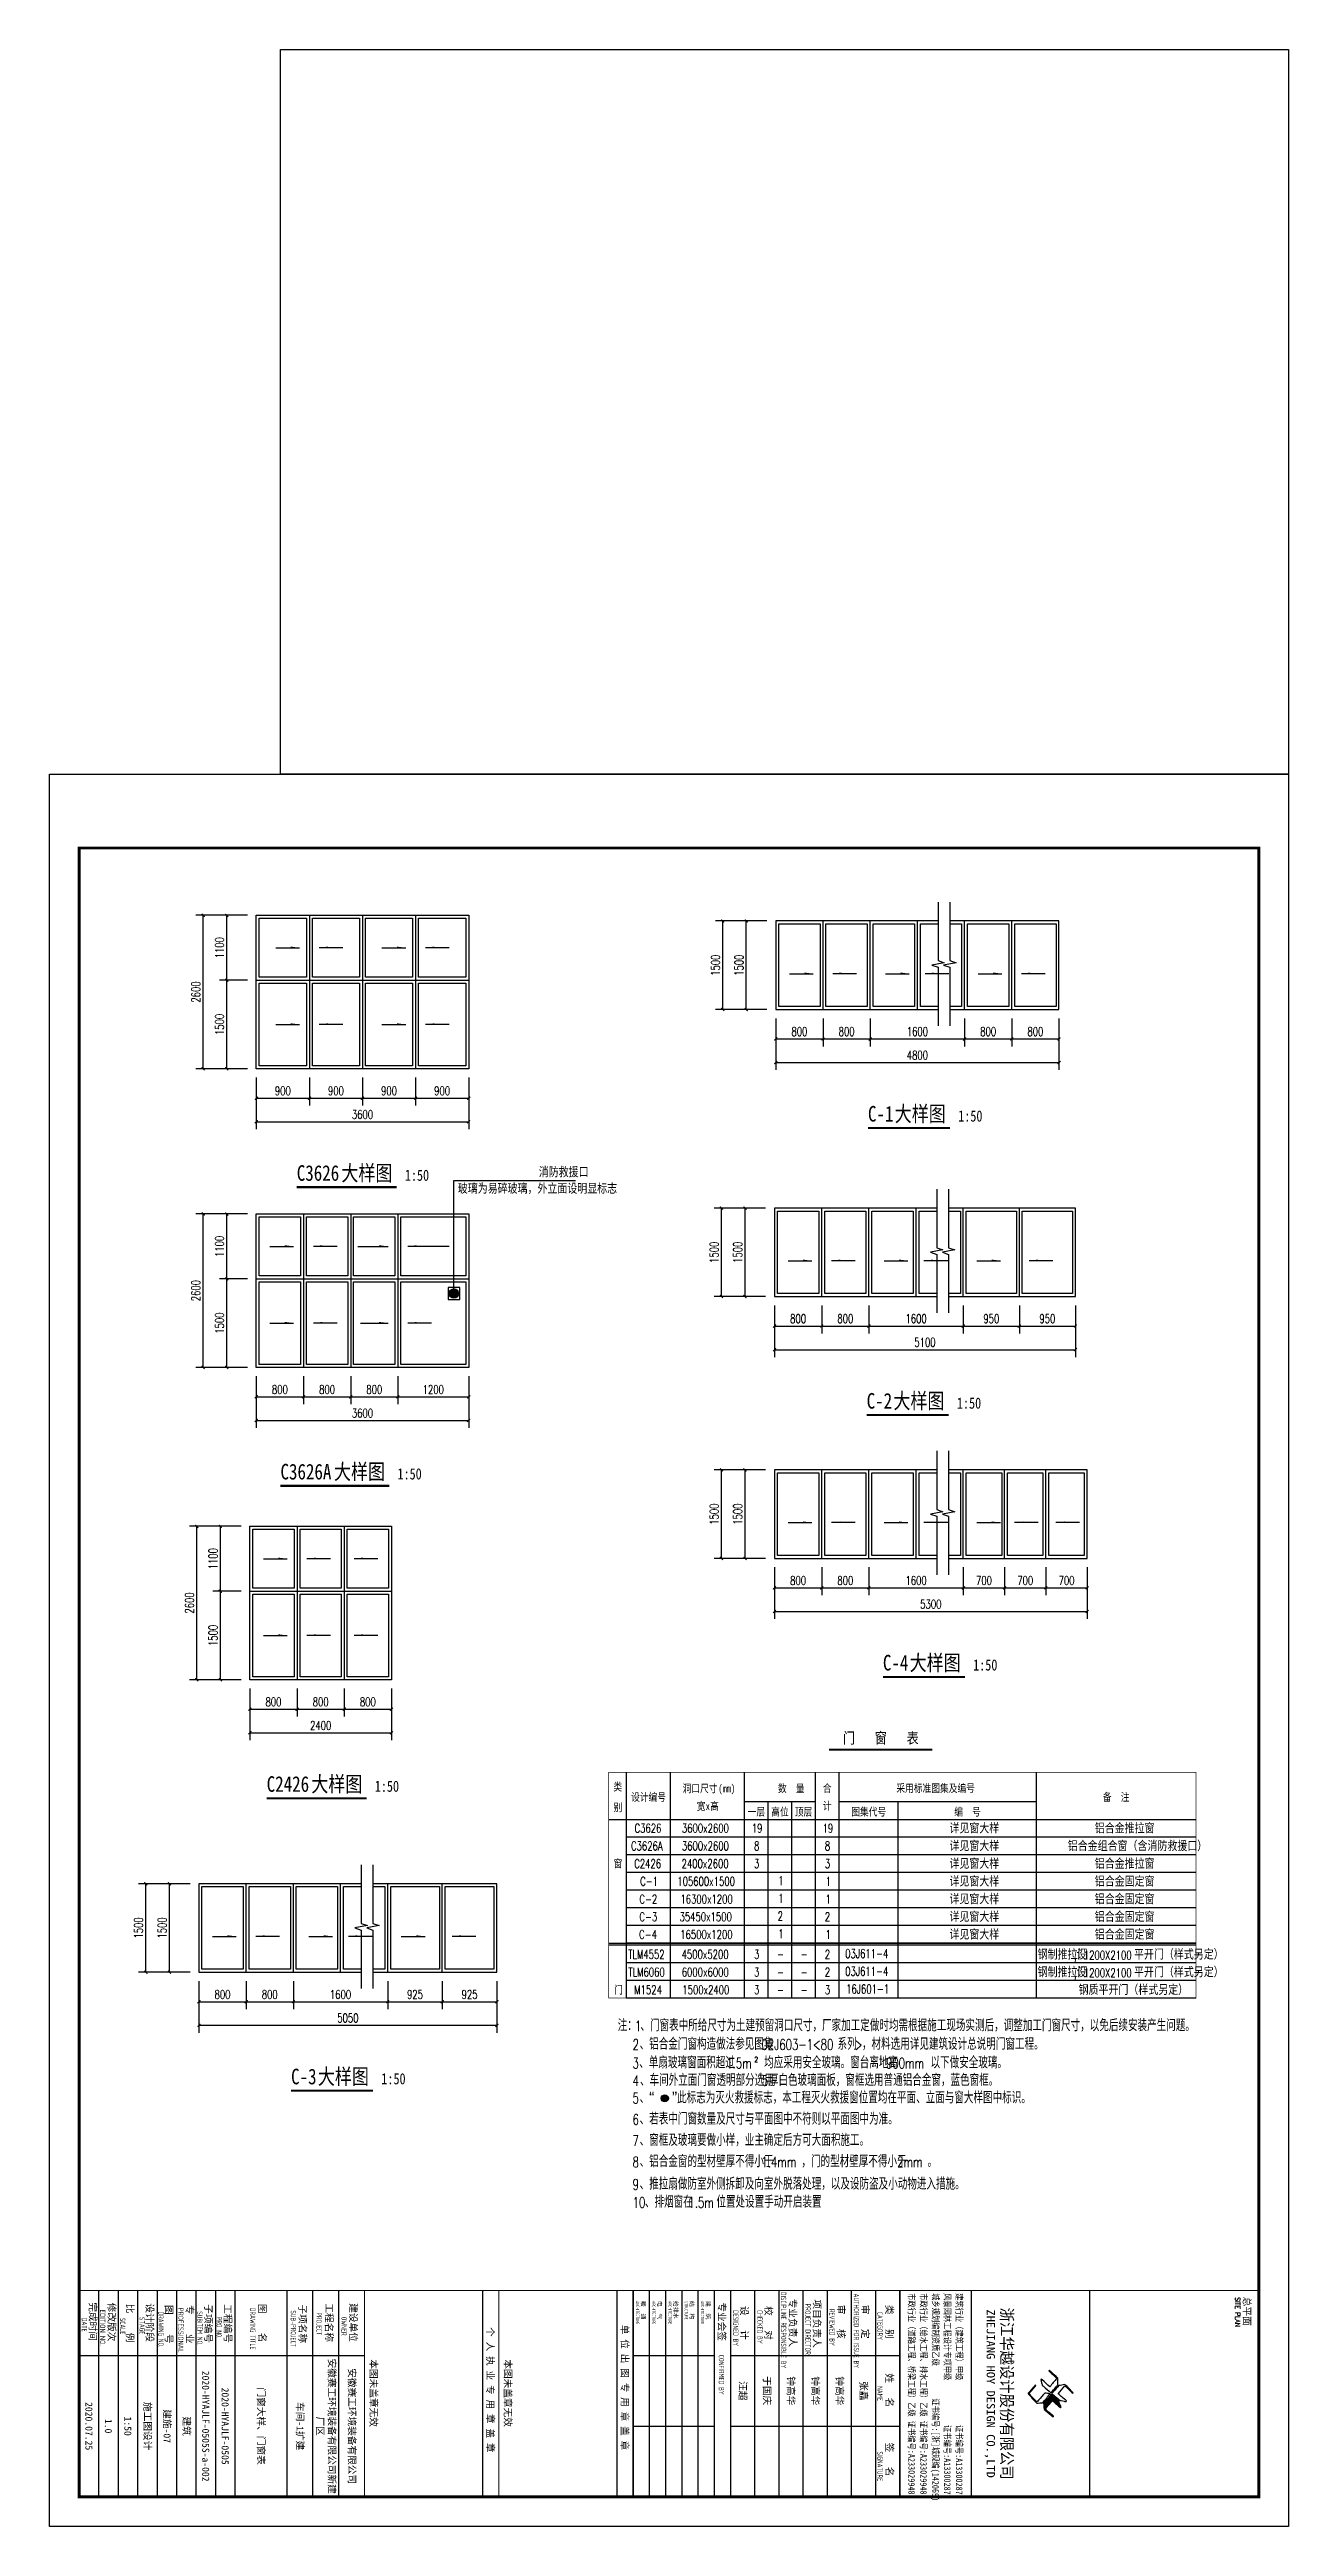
# Model space of a CAD drawing. Extents: x 1900113 to 2270874, y 17288394 to 17931430.
# Drawn here: x 2249874 to 2270874, y 17313615 to 17355598 of the extents above; entities that cross this region are included whole.
import ezdxf
from ezdxf.enums import TextEntityAlignment as Align

# ---------------------------------------------------------------- set-up
doc = ezdxf.new("R2010")
doc.units = 0
doc.header["$LTSCALE"] = 1000
doc.header["$MEASUREMENT"] = 0
doc.layers.get('Defpoints').update_dxf_attribs({"color": 250})
for name, color, linetype in [('0 - 立面线', 7, 'Continuous'), ('DIM_LEAD', 145, 'Continuous'), ('DIM_SYMB', 165, 'Continuous'), ('PUB_DIM', 161, 'Continuous'), ('PUB_TEXT', 7, 'Continuous'), ('PUB_TITLE', 4, 'Continuous'), ('PUB_WALL', 9, 'Continuous'), ('TK', 4, 'Continuous'), ('WINDOW', 140, 'Continuous'), ('立面门窗', 144, 'Continuous')]:
    doc.layers.add(name, color=color, linetype=linetype)
doc.styles.add('-宋体', font='', dxfattribs={"width": 0.8})
doc.styles.add('_TCH_DIM', font='SIMPLEX', dxfattribs={"bigfont": 'GBCBIG'})
doc.styles.add('_TCH_DIM_T3', font='SIMPLEX', dxfattribs={"width": 0.705882, "bigfont": 'GBCBIG'})
doc.styles.add('_TCH_LABEL', font='COMPLEX', dxfattribs={"bigfont": 'GBCBIG'})
doc.styles.add('HT', font='simhei.ttf', dxfattribs={"width": 0.7})
doc.styles.add('ROMANS', font='romans', dxfattribs={"width": 0.65, "height": 231.275})
doc.styles.add('TSSD_REIN', font='tssdeng.shx', dxfattribs={"width": 0.7, "bigfont": 'tssdchn.shx'})
doc.styles.add('YAYA', font='', dxfattribs={"width": 0.8, "height": 1})
doc.styles.add('图签宋体', font='', dxfattribs={"height": 300})
doc.styles.add('图签黑体', font='simhei.ttf', dxfattribs={"height": 550})
doc.styles.add('黑体', font='simhei.ttf', dxfattribs={"width": 0.8})
doc.styles.get('-宋体').set_extended_font_data('SimSun')
doc.styles.get('YAYA').set_extended_font_data('SimSun')
doc.styles.get('图签宋体').set_extended_font_data('NSimSun')
doc.dimstyles.new('_TCH_ARCH&&50', dxfattribs={"dimtxt": 148.75, "dimasz": 50, "dimexe": 125, "dimexo": 150, "dimgap": 50, "dimtad": 1, "dimdec": 0, "dimzin": 0, "dimdsep": 46, "dimtxsty": '_TCH_DIM_T3', "dimblk": 'ARCHTICK', "dimcen": 0.09, "dimclrt": 7, "dimazin": 2, "dimtfac": 1, "dimtdec": 0, "dimtix": 1, "dimtmove": 2, "dimatfit": 3, "dimfxl": 0, "dimtolj": 1, "dimtzin": 0, "dimarcsym": 0})

msp = doc.modelspace()

# ---------------------------------------------------------------- texts
at = {"layer": 'PUB_TEXT'}
for s, height, style, width, p in [('C-1', 264.35, 'YAYA', 0.8, (2263745.9, 17337427.3)), ('大样图', 264.35, 'YAYA', 0.8, (2264199.6, 17337427.3)), ('1:50', 188.82, 'YAYA', 0.8, (2265275.6, 17337427.3)), ('C3626', 264.35, 'YAYA', 0.8, (2254064.1, 17336423.3)), ('大样图', 264.35, 'YAYA', 0.8, (2254820.2, 17336423.3)), ('1:50', 188.82, 'YAYA', 0.8, (2255896.2, 17336423.3)), ('C-2', 264.35, 'YAYA', 0.8, (2263724.1, 17332561.2)), ('大样图', 264.35, 'YAYA', 0.8, (2264177.8, 17332561.2)), ('1:50', 188.82, 'YAYA', 0.8, (2265253.8, 17332561.2)), ('C3626A', 264.35, 'YAYA', 0.8, (2253787.9, 17331361.5)), ('大样图', 264.35, 'YAYA', 0.8, (2254695.2, 17331361.5)), ('1:50', 188.82, 'YAYA', 0.8, (2255771.2, 17331361.5)), ('C-4', 264.35, 'YAYA', 0.8, (2263999.1, 17328122.6)), ('大样图', 264.35, 'YAYA', 0.8, (2264452.8, 17328122.6)), ('1:50', 188.82, 'YAYA', 0.8, (2265528.8, 17328122.6)), ('C2426', 264.35, 'YAYA', 0.8, (2253554.6, 17326066.8)), ('大样图', 264.35, 'YAYA', 0.8, (2254310.7, 17326066.8)), ('1:50', 188.82, 'YAYA', 0.8, (2255386.7, 17326066.8)), ('类', 132.2, 'YAYA', 0.8, (2259430.4, 17326086.4)), ('洞口尺寸', 132.17, 'YAYA', 0.8, (2260604, 17326057.7)), ('(mm)', 132.17, 'YAYA', 0.8, (2261208.9, 17326057.7)), ('数', 132.2, 'YAYA', 0.8, (2262220.1, 17326057.7)), ('量', 132.2, 'YAYA', 0.8, (2262522.5, 17326057.7)), ('合', 132.2, 'YAYA', 0.8, (2262980.7, 17326061.4)), ('采用标准图集及编号', 132.17, 'YAYA', 0.8, (2264226.7, 17326061.4)), ('别', 132.2, 'YAYA', 0.8, (2259434.3, 17325736.4)), ('设计编号', 132.17, 'YAYA', 0.8, (2259731.3, 17325911.4)), ('宽', 132.2, 'YAYA', 0.8, (2260844.1, 17325757.7)), ('x', 132.2, 'YAYA', 0.8, (2260995.3, 17325757.7)), ('高', 132.2, 'YAYA', 0.8, (2261070.9, 17325757.7)), ('一层', 132.17, 'YAYA', 0.8, (2261707.2, 17325661.4)), ('高位', 132.17, 'YAYA', 0.8, (2262106.6, 17325661.4)), ('顶层', 132.17, 'YAYA', 0.8, (2262506, 17325661.4)), ('计', 132.2, 'YAYA', 0.8, (2262980.4, 17325761.4)), ('图集代号', 132.17, 'YAYA', 0.8, (2263462.5, 17325661.4)), ('编', 132.2, 'YAYA', 0.8, (2265207.5, 17325661.4)), ('号', 132.2, 'YAYA', 0.8, (2265509.9, 17325661.4)), ('备', 132.2, 'YAYA', 0.8, (2267728, 17325911.4)), ('注', 132.2, 'YAYA', 0.8, (2268030.4, 17325911.4)), ('C3626', 148.75, '_TCH_LABEL', 0.705882, (2259789.8, 17325374.5)), ('3600x2600', 148.75, '_TCH_LABEL', 0.705882, (2260592.3, 17325374.5)), ('19', 148.75, '_TCH_LABEL', 0.705882, (2261777.3, 17325374.5)), ('19', 148.75, '_TCH_LABEL', 0.705882, (2262977.3, 17325374.5)), ('窗', 132.2, 'YAYA', 0.8, (2259434.9, 17324783.6)), ('C3626A', 148.75, '_TCH_LABEL', 0.705882, (2259729.8, 17325074.5)), ('C2426', 148.75, '_TCH_LABEL', 0.705882, (2259784.8, 17324774.5)), ('2400x2600', 148.75, '_TCH_LABEL', 0.705882, (2260587.3, 17324774.5)), ('3600x2600', 148.75, '_TCH_LABEL', 0.705882, (2260592.3, 17325074.5)), ('8', 148.8, '_TCH_LABEL', 0.705882, (2261814.8, 17325074.5)), ('3', 148.8, '_TCH_LABEL', 0.705882, (2261814.8, 17324774.5)), ('8', 148.8, '_TCH_LABEL', 0.705882, (2263014.8, 17325074.5)), ('3', 148.8, '_TCH_LABEL', 0.705882, (2263014.8, 17324774.5)), ('C-1', 148.75, '_TCH_LABEL', 0.705882, (2259884.8, 17324474.5)), ('105600x1500', 148.75, '_TCH_LABEL', 0.705882, (2260514.8, 17324474.5)), ('1', 148.8, '_TCH_LABEL', 0.705882, (2262227.3, 17324487)), ('1', 148.8, '_TCH_LABEL', 0.705882, (2263027.3, 17324474.5)), ('C-2', 148.75, '_TCH_LABEL', 0.705882, (2259872.3, 17324174.5)), ('16300x1200', 148.75, '_TCH_LABEL', 0.705882, (2260567.3, 17324174.5)), ('1', 148.8, '_TCH_LABEL', 0.705882, (2262227.3, 17324187)), ('1', 148.8, '_TCH_LABEL', 0.705882, (2263027.3, 17324174.5)), ('C-4', 148.75, '_TCH_LABEL', 0.705882, (2259867.3, 17323574.5)), ('C-3', 148.75, '_TCH_LABEL', 0.705882, (2259872.3, 17323874.5)), ('35450x1500', 148.75, '_TCH_LABEL', 0.705882, (2260552.3, 17323874.5)), ('16500x1200', 148.75, '_TCH_LABEL', 0.705882, (2260564.8, 17323574.5)), ('2', 148.8, '_TCH_LABEL', 0.705882, (2262214.8, 17323887)), ('1', 148.8, '_TCH_LABEL', 0.705882, (2262227.3, 17323587)), ('2', 148.8, '_TCH_LABEL', 0.705882, (2263014.8, 17323874.5)), ('1', 148.8, '_TCH_LABEL', 0.705882, (2263027.3, 17323574.5)), ('TLM4552', 148.75, '_TCH_LABEL', 0.705882, (2259682.3, 17323237)), ('4500x5200', 148.75, '_TCH_LABEL', 0.705882, (2260587.3, 17323237)), ('3', 148.8, '_TCH_LABEL', 0.705882, (2261814.8, 17323237)), ('-', 148.8, '_TCH_LABEL', 0.705882, (2262204.8, 17323237)), ('-', 148.8, '_TCH_LABEL', 0.705882, (2262604.8, 17323237)), ('2', 148.8, '_TCH_LABEL', 0.705882, (2263014.8, 17323237)), ('03J611-4', 148.75, '_TCH_LABEL', 0.705882, (2263360.6, 17323249.5)), (',', 148.8, '_TCH_LABEL', 0.705882, (2267237.3, 17323223.9)), ('1200X2100', 148.75, '_TCH_LABEL', 0.705882, (2267405.2, 17323223.9)), ('门', 132.2, 'YAYA', 0.8, (2259444.3, 17322643.9)), ('TLM6060', 148.75, '_TCH_LABEL', 0.705882, (2259684.8, 17322937)), ('6000x6000', 148.75, '_TCH_LABEL', 0.705882, (2260589.8, 17322937)), ('3', 148.8, '_TCH_LABEL', 0.705882, (2261814.8, 17322937)), ('-', 148.8, '_TCH_LABEL', 0.705882, (2262204.8, 17322937)), ('-', 148.8, '_TCH_LABEL', 0.705882, (2262604.8, 17322937)), ('2', 148.8, '_TCH_LABEL', 0.705882, (2263014.8, 17322937)), ('03J611-4', 148.75, '_TCH_LABEL', 0.705882, (2263360.6, 17322949.5)), ('16J601-1', 148.75, '_TCH_LABEL', 0.705882, (2263375.6, 17322649.5)), (',', 148.8, '_TCH_LABEL', 0.705882, (2267237.3, 17322923.9)), ('1200X2100', 148.75, '_TCH_LABEL', 0.705882, (2267405.2, 17322923.9)), ('M1524', 148.75, '_TCH_LABEL', 0.705882, (2259784.8, 17322637)), ('1500x2400', 148.75, '_TCH_LABEL', 0.705882, (2260599.8, 17322637)), ('3', 148.8, '_TCH_LABEL', 0.705882, (2261814.8, 17322637)), ('-', 148.8, '_TCH_LABEL', 0.705882, (2262204.8, 17322637)), ('-', 148.8, '_TCH_LABEL', 0.705882, (2262604.8, 17322637)), ('3', 148.8, '_TCH_LABEL', 0.705882, (2263014.8, 17322637)), ('1', 178.5, '_TCH_LABEL', 0.705882, (2259798.7, 17322008.1)), ('2', 178.5, '_TCH_LABEL', 0.705882, (2259755.8, 17321693.1)), ('3', 178.5, '_TCH_LABEL', 0.705882, (2259755.8, 17321378.1)), ('1.5m', 178.5, '_TCH_LABEL', 0.705882, (2261344.3, 17321378.1)), ('2', 89.2, '_TCH_LABEL', 0.705882, (2261818.3, 17321483.1)), ('02J603-1<80', 178.5, '_TCH_LABEL', 0.705882, (2261940.1, 17321693.1)), ('>', 178.5, '_TCH_LABEL', 0.705882, (2263525, 17321693.1)), ('900mm', 178.5, '_TCH_LABEL', 0.705882, (2264050.5, 17321378.1)), ('C-3', 264.35, 'YAYA', 0.8, (2253967.8, 17321109)), ('大样图', 264.35, 'YAYA', 0.8, (2254421.5, 17321109)), ('1:50', 188.82, 'YAYA', 0.8, (2255497.5, 17321109)), ('4', 178.5, '_TCH_LABEL', 0.705882, (2259755.8, 17321081.1)), ('5', 178.5, '_TCH_LABEL', 0.705882, (2261946.1, 17321081.1)), ('5', 178.5, '_TCH_LABEL', 0.705882, (2259755.8, 17320784.1)), ('6', 178.5, '_TCH_LABEL', 0.705882, (2259755.8, 17320424.1)), ('7', 178.5, '_TCH_LABEL', 0.705882, (2259755.8, 17320064.1)), ('8', 178.5, '_TCH_LABEL', 0.705882, (2259755.8, 17319703.5)), ('1.4mm', 178.5, '_TCH_LABEL', 0.705882, (2261940.1, 17319703.5)), ('2mm', 178.5, '_TCH_LABEL', 0.705882, (2264240, 17319703.5)), ('9', 178.5, '_TCH_LABEL', 0.705882, (2259755.8, 17319322.8)), ('10', 178.5, '_TCH_LABEL', 0.705882, (2259755.8, 17319016.7)), ('1.5m', 178.5, '_TCH_LABEL', 0.705882, (2260703, 17319016.7))]:
    msp.add_text(s, height=height, dxfattribs=dict(at, style=style, width=width)).set_placement(p)
for s, height, style, p in [('消防救援口', 168.79, '_TCH_DIM', (2258166, 17336483.5)), ('玻璃为易碎玻璃，外立面设明显标志', 168.794, '_TCH_DIM', (2256794, 17336203.5)), ('详见窗大样', 168.79, '_TCH_LABEL', (2265127, 17325361.4)), ('铝合金推拉窗', 168.79, '_TCH_LABEL', (2267590.6, 17325361.4)), ('详见窗大样', 168.79, '_TCH_LABEL', (2265127, 17325061.4)), ('详见窗大样', 168.79, '_TCH_LABEL', (2265127, 17324761.4)), ('铝合金组合窗（含消防救援口）', 168.794, '_TCH_LABEL', (2267132.9, 17325061.4)), ('铝合金推拉窗', 168.79, '_TCH_LABEL', (2267590.6, 17324761.4)), ('详见窗大样', 168.79, '_TCH_LABEL', (2265127, 17324461.4)), ('铝合金固定窗', 168.79, '_TCH_LABEL', (2267590.6, 17324461.4)), ('详见窗大样', 168.79, '_TCH_LABEL', (2265127, 17324161.4)), ('铝合金固定窗', 168.79, '_TCH_LABEL', (2267590.6, 17324161.4)), ('详见窗大样', 168.79, '_TCH_LABEL', (2265127, 17323861.4)), ('详见窗大样', 168.79, '_TCH_LABEL', (2265127, 17323561.4)), ('铝合金固定窗', 168.79, '_TCH_LABEL', (2267590.6, 17323861.4)), ('铝合金固定窗', 168.79, '_TCH_LABEL', (2267590.6, 17323561.4)), ('钢制推拉门', 168.79, '_TCH_LABEL', (2266623, 17323223.9)), ('设', 168.8, '_TCH_LABEL', (2267282.3, 17323223.9)), ('平开门（样式另定）', 168.79, '_TCH_LABEL', (2268255.2, 17323223.9)), ('钢制推拉门', 168.79, '_TCH_LABEL', (2266623, 17322923.9)), ('设', 168.8, '_TCH_LABEL', (2267282.3, 17322923.9)), ('钢质平开门（样式另定）', 168.794, '_TCH_LABEL', (2267316.2, 17322623.9)), ('平开门（样式另定）', 168.79, '_TCH_LABEL', (2268255.2, 17322923.9)), ('注：', 202.55, '_TCH_LABEL', (2259503.8, 17322008.1)), ('、门窗表中所给尺寸为土建预留洞口尺寸，厂家加工定做时均需根据施工现场实测后，调整加工门窗尺寸，以免后续安装产生问题。', 202.553, '_TCH_LABEL', (2259888.7, 17322008.1)), ('、单扇玻璃窗面积超过', 202.55, '_TCH_LABEL', (2259869.8, 17321378.1)), ('、铝合金门窗构造做法参见图集', 202.553, '_TCH_LABEL', (2259875.8, 17321693.1)), ('均应采用安全玻璃。窗台离地高', 202.553, '_TCH_LABEL', (2261986.3, 17321378.1)), ('系列', 202.55, '_TCH_LABEL', (2263230.1, 17321693.1)), ('，材料选用详见建筑设计总说明门窗工程。', 202.553, '_TCH_LABEL', (2263645, 17321693.1)), ('以下做安全玻璃。', 202.55, '_TCH_LABEL', (2264806.5, 17321378.1)), ('、车间外立面门窗透明部分选用', 202.553, '_TCH_LABEL', (2259881.8, 17321081.1)), ('厚白色玻璃面板，窗框选用普通铝合金窗，蓝色窗框。', 202.553, '_TCH_LABEL', (2262066.1, 17321081.1)), ('、“', 202.55, '_TCH_LABEL', (2259875.8, 17320784.1)), ('”此标志为灭火救援标志，本工程灭火救援窗位置均在平面、立面与窗大样图中标识。', 202.553, '_TCH_LABEL', (2260422.7, 17320784.1)), ('、若表中门窗数量及尺寸与平面图中不符则以平面图中为准。', 202.553, '_TCH_LABEL', (2259875.8, 17320424.1)), ('、窗框及玻璃要做小样，业主确定后方可大面积施工。', 202.553, '_TCH_LABEL', (2259875.8, 17320064.1)), ('、铝合金窗的型材壁厚不得小于', 202.553, '_TCH_LABEL', (2259875.8, 17319703.5)), ('，门的型材壁厚不得小于', 202.553, '_TCH_LABEL', (2262618.1, 17319703.5)), ('、推拉扇做防室外侧拆卸及向室外脱落处理，以及设防盗及小动物进入措施。', 202.553, '_TCH_LABEL', (2259875.8, 17319322.8)), ('。', 202.6, '_TCH_LABEL', (2264756, 17319703.5)), ('、排烟窗在', 202.55, '_TCH_LABEL', (2259965.8, 17319016.7)), ('位置处设置手动开启装置', 202.553, '_TCH_LABEL', (2261177, 17319016.7))]:
    msp.add_text(s, height=height, dxfattribs=dict(at, style=style)).set_placement(p)
at = {"layer": 'PUB_TEXT', "color": 4, "style": '黑体', "width": 0.8}
for s, p in [('门', (2263321.4, 17326884.7)), ('窗', (2263861.5, 17326884.7)), ('表', (2264401.5, 17326884.7))]:
    msp.add_text(s, height=187.8, dxfattribs=at).set_placement(p)

# ---------------------------------------------------------------- blocks, each defined once
blk = doc.blocks.new('123124342')
blk.add_hatch(color=1).paths.add_polyline_path([(195147, 103988, 1), (194987, 103988, 1)])
blk.add_lwpolyline([(194967, 103888), (195167, 103888), (195167, 104088), (194967, 104088)], close=True)
blk.add_circle((195067, 103988), 80)
blk = doc.blocks.new('A$C053D6479')
at = {"layer": 'PUB_TITLE'}
h = blk.add_hatch(color=256, dxfattribs=at)
h.dxf.hatch_style = 1
edge = h.paths.add_edge_path()
edge.add_spline(control_points=[(1026, 827), (1105, 920), (1188, 1008), (1266, 1102)], knot_values=[13, 13, 13, 13, 14, 14, 14, 14], degree=3, periodic=0)
edge.add_spline(control_points=[(1266, 1102), (1258, 1111), (1249, 1119), (1239, 1116)], knot_values=[12, 12, 12, 12, 13, 13, 13, 13], degree=3, periodic=0)
edge.add_spline(control_points=[(1239, 1116), (1210, 1107), (1179, 1092), (1144, 1077)], knot_values=[11, 11, 11, 11, 12, 12, 12, 12], degree=3, periodic=0)
edge.add_spline(control_points=[(1144, 1077), (1109, 1063), (1069, 1053), (1047, 1038)], knot_values=[10, 10, 10, 10, 11, 11, 11, 11], degree=3, periodic=0)
edge.add_spline(control_points=[(1047, 1038), (1028, 1026), (1007, 992), (991, 972)], knot_values=[9, 9, 9, 9, 10, 10, 10, 10], degree=3, periodic=0)
edge.add_spline(control_points=[(991, 972), (942, 913), (899, 868), (849, 810)], knot_values=[8, 8, 8, 8, 9, 9, 9, 9], degree=3, periodic=0)
edge.add_spline(control_points=[(849, 810), (842, 801), (822, 776), (822, 775)], knot_values=[7, 7, 7, 7, 8, 8, 8, 8], degree=3, periodic=0)
edge.add_spline(control_points=[(822, 775), (823, 771), (848, 752), (859, 744)], knot_values=[6, 6, 6, 6, 7, 7, 7, 7], degree=3, periodic=0)
edge.add_spline(control_points=[(859, 744), (949, 670), (1035, 592), (1122, 521)], knot_values=[5, 5, 5, 5, 6, 6, 6, 6], degree=3, periodic=0)
edge.add_spline(control_points=[(1122, 521), (1153, 527), (1185, 530), (1217, 533)], knot_values=[4, 4, 4, 4, 5, 5, 5, 5], degree=3, periodic=0)
edge.add_spline(control_points=[(1217, 533), (1246, 535), (1293, 532), (1316, 542)], knot_values=[3, 3, 3, 3, 4, 4, 4, 4], degree=3, periodic=0)
edge.add_spline(control_points=[(1316, 542), (1327, 547), (1338, 565), (1349, 579)], knot_values=[2, 2, 2, 2, 3, 3, 3, 3], degree=3, periodic=0)
edge.add_spline(control_points=[(1349, 579), (1423, 670), (1507, 759), (1572, 848)], knot_values=[1, 1, 1, 1, 2, 2, 2, 2], degree=3, periodic=0)
edge.add_spline(control_points=[(1572, 848), (1564, 852), (1561, 861), (1551, 862)], knot_values=[0, 0, 0, 0, 1, 1, 1, 1], degree=3, periodic=0)
edge.add_spline(control_points=[(1551, 862), (1469, 769), (1393, 671), (1310, 579)], knot_values=[15, 15, 15, 15, 16, 16, 16, 16], degree=3, periodic=0)
edge.add_spline(control_points=[(1310, 579), (1216, 662), (1118, 742), (1026, 827)], knot_values=[14, 14, 14, 14, 15, 15, 15, 15], degree=3, periodic=0)
at = {"layer": 'TK'}
for points, knots in [([(555, 949), (624, 891), (699, 833), (760, 773), (689, 691), (614, 604), (539, 517), (529, 505), (516, 487), (506, 482), (492, 475), (469, 472), (452, 467), (416, 456), (383, 448), (342, 438), (323, 433), (297, 422), (293, 440), (291, 452), (313, 470), (322, 480), (400, 566), (477, 652), (553, 736), (460, 815), (366, 894), (270, 970), (183, 883), (101, 791), (16, 703), (-18, 714), (9, 735), (28, 755), (103, 838), (192, 930), (266, 1005), (319, 1009), (387, 1005), (442, 1007), (456, 1008), (472, 1011), (485, 1007), (507, 1000), (534, 967), (555, 949)], [0, 0, 0, 0, 1, 1, 1, 2, 2, 2, 3, 3, 3, 4, 4, 4, 5, 5, 5, 6, 6, 6, 7, 7, 7, 8, 8, 8, 9, 9, 9, 10, 10, 10, 11, 11, 11, 12, 12, 12, 13, 13, 13, 14, 14, 14, 15, 15, 15, 15]), ([(1031, 1298), (1066, 1286), (1054, 1262), (1045, 1224), (1036, 1188), (1031, 1158), (1024, 1121), (1020, 1104), (1017, 1085), (1012, 1071), (1004, 1052), (976, 1026), (956, 1003), (906, 946), (866, 899), (814, 839), (806, 829), (789, 806), (787, 806), (777, 804), (728, 856), (719, 864), (651, 922), (580, 978), (514, 1036), (509, 1106), (488, 1176), (479, 1247), (570, 1343), (663, 1436), (758, 1526), (764, 1523), (768, 1518), (774, 1515), (693, 1422), (599, 1343), (520, 1249), (607, 1171), (698, 1096), (789, 1021), (874, 1109), (950, 1206), (1031, 1298)], [0, 0, 0, 0, 1, 1, 1, 2, 2, 2, 3, 3, 3, 4, 4, 4, 5, 5, 5, 6, 6, 6, 7, 7, 7, 8, 8, 8, 9, 9, 9, 10, 10, 10, 11, 11, 11, 12, 12, 12, 13, 13, 13, 14, 14, 14, 14]), ([(1551, 862), (1561, 861), (1564, 852), (1572, 848), (1507, 759), (1423, 670), (1349, 579), (1338, 565), (1327, 547), (1316, 542), (1293, 532), (1246, 535), (1217, 533), (1185, 530), (1153, 527), (1122, 521), (1035, 592), (949, 670), (859, 744), (848, 752), (823, 771), (822, 775), (822, 776), (842, 801), (849, 810), (899, 868), (942, 913), (991, 972), (1007, 992), (1028, 1026), (1047, 1038), (1069, 1053), (1109, 1063), (1144, 1077), (1179, 1092), (1210, 1107), (1239, 1116), (1249, 1119), (1258, 1111), (1266, 1102), (1188, 1008), (1105, 920), (1026, 827), (1118, 742), (1216, 662), (1310, 579), (1393, 671), (1469, 769), (1551, 862)], [0, 0, 0, 0, 1, 1, 1, 2, 2, 2, 3, 3, 3, 4, 4, 4, 5, 5, 5, 6, 6, 6, 7, 7, 7, 8, 8, 8, 9, 9, 9, 10, 10, 10, 11, 11, 11, 12, 12, 12, 13, 13, 13, 14, 14, 14, 15, 15, 15, 16, 16, 16, 16]), ([(1097, 490), (1100, 425), (1106, 361), (1107, 294), (1018, 207), (925, 121), (830, 33), (818, 21), (800, 0), (787, 0), (768, -1), (725, 49), (712, 60), (662, 103), (616, 143), (568, 186), (545, 207), (518, 224), (499, 250), (501, 259), (511, 261), (516, 267), (609, 192), (696, 111), (785, 33), (883, 118), (977, 208), (1070, 298), (992, 373), (892, 456), (803, 534), (791, 544), (768, 561), (766, 569), (761, 588), (776, 634), (780, 655), (785, 690), (788, 721), (795, 746), (897, 661), (998, 576), (1097, 490)], [0, 0, 0, 0, 1, 1, 1, 2, 2, 2, 3, 3, 3, 4, 4, 4, 5, 5, 5, 6, 6, 6, 7, 7, 7, 8, 8, 8, 9, 9, 9, 10, 10, 10, 11, 11, 11, 12, 12, 12, 13, 13, 13, 14, 14, 14, 14])]:
    blk.add_open_spline(points, degree=3, knots=knots, dxfattribs=at)
blk = doc.blocks.new('GeYuanFrame_23875652', base_point=(18.76, 4.34))
at = {"layer": 'PUB_TITLE'}
for points in [[(554.76, 235.14), (554.76, 292.54)], [(578.76, 235.14), (578.76, 292.54)], [(554.76, 202.14), (554.76, 229.64)], [(578.76, 202.14), (578.76, 229.64)], [(554.76, 14.34), (554.76, 111.14)]]:
    blk.add_lwpolyline(points, dxfattribs=at)
at = {"layer": 'TK'}
for p, q in [((43.76, 414.34), (602.76, 414.34)), ((532.76, 316.74), (602.76, 316.74)), ((532.76, 284.34), (602.76, 284.34)), ((532.76, 276.14), (602.76, 276.14)), ((532.76, 267.94), (602.76, 267.94)), ((532.76, 259.74), (602.76, 259.74)), ((532.76, 251.54), (602.76, 251.54)), ((532.76, 243.34), (602.76, 243.34)), ((532.76, 235.14), (602.76, 235.14)), ((532.76, 235.14), (602.76, 235.14)), ((532.76, 102.34), (602.76, 102.34)), ((532.76, 93.54), (602.76, 93.54)), ((532.76, 84.74), (554.76, 84.74)), ((532.76, 84.74), (602.76, 84.74)), ((532.76, 67.18), (602.76, 67.18)), ((532.76, 67.14), (602.76, 67.14)), ((532.76, 60.58), (602.76, 60.58)), ((532.76, 53.98), (602.76, 53.98)), ((532.76, 47.38), (602.76, 47.38)), ((532.76, 40.78), (602.76, 40.78)), ((532.76, 34.18), (602.76, 34.18)), ((532.76, 27.58), (602.76, 27.58)), ((532.76, 20.98), (602.76, 20.98)), ((532.76, 14.34), (602.76, 14.34))]:
    blk.add_line(p, q, dxfattribs=at)
for points in [[(18.76, 424.34), (612.76, 424.34), (612.76, 4.34), (18.76, 4.34), (18.76, 424.34)], [(532.76, 292.54), (602.76, 292.54)], [(532.76, 235.14), (602.76, 235.14)], [(532.76, 229.64), (602.76, 229.64)], [(532.76, 224.14), (602.76, 224.14)], [(532.76, 218.64), (602.76, 218.64)], [(532.76, 213.14), (602.76, 213.14)], [(532.76, 207.64), (602.76, 207.64)], [(532.76, 202.14), (602.76, 202.14)], [(532.76, 196.64), (602.76, 196.64)], [(532.76, 151.14), (602.76, 151.14)]]:
    blk.add_lwpolyline(points, dxfattribs=at)
at = {"layer": 'TK', "const_width": 1}
blk.add_lwpolyline([(602.76, 414.34), (43.76, 414.34), (43.76, 14.34), (602.76, 14.34)], close=True, dxfattribs=at)
at = {"layer": 'TK'}
for points, const_width in [([(532.76, 414.34), (532.76, 14.34)], 0.4), ([(532.76, 356.95), (602.76, 356.95)], 0.35), ([(532.76, 292.54), (602.76, 292.54)], 0.35), ([(532.76, 292.54), (602.76, 292.54)], 0.35), ([(532.76, 235.14), (602.76, 235.14)], 0.35), ([(532.76, 202.14), (602.76, 202.14)], 0.35), ([(532.76, 156.64), (602.76, 156.64)], 0.35), ([(532.76, 111.14), (602.76, 111.14)], 0.35), ([(532.76, 67.18), (602.76, 67.18)], 0.35)]:
    blk.add_lwpolyline(points, dxfattribs=dict(at, const_width=const_width))
at = {"layer": 'PUB_TITLE', "xscale": 0.01000000000021828, "yscale": 0.01000000000021828, "zscale": 0.01}
blk.add_blockref('A$C053D6479', (559.86, 336.08), dxfattribs=at)
at = {"layer": 'TK', "style": '图签宋体'}
for s, height, p in [('总平面', 2.4, (534.9, 409.1)), ('类   别', 2.4, (537.65, 287.9)), ('姓   名', 2.4, (560.87, 287.9)), ('签   名', 2.4, (584.35, 287.9)), ('审   定', 2.4, (537.65, 279.7)), ('审   核', 2.4, (537.65, 271.5)), ('项目负责人', 2.4, (535.8, 263.3)), ('专业负责人', 2.4, (535.56, 255.1)), ('校   对', 2.4, (538.06, 246.9)), ('设   计', 2.4, (538.03, 238.7)), ('建  筑', 1.44, (536.28, 226.92)), ('专业会签', 2.4, (536.79, 231.05)), ('结  构', 1.44, (536.28, 221.42)), ('给排水', 1.44, (536.28, 215.92)), ('电  气', 1.44, (536.28, 210.42)), ('暖  通', 1.44, (536.28, 204.92)), ('单 位 出 图 专 用 章 盖 章', 2.4, (544.39, 198.16)), ('本图未盖章无效', 2.4, (556.1, 158.51)), ('个 人 执 业 专 用 章 盖 章', 2.4, (545.19, 152.58)), ('本图未盖章无效', 2.4, (556.1, 113.01)), ('建设单位', 2.4, (537.06, 106.14)), ('工程名称', 2.4, (537.14, 97.93)), ('子项名称', 2.4, (537.52, 88.95)), ('图    名', 2.4, (537.3, 75.3)), ('子项编号', 2.4, (537.44, 57)), ('工程编号', 2.4, (537.44, 63.58)), ('专    业', 2.4, (537.68, 50.69)), ('图    号', 2.4, (537.69, 43.58)), ('设计阶段', 2.4, (537.12, 37.12)), ('修改版次', 2.4, (536.91, 24.22)), ('比    例', 2.4, (537.26, 30.44)), ('完成时间', 2.4, (536.79, 17.83))]:
    blk.add_text(s, height=height, dxfattribs=at).set_placement(p)
at = {"layer": 'TK'}
for s, height, style, width, p in [('SITE PLAN', 1.697, 'ROMANS', 0.76, (535.02, 406.31)), ('建筑行业（建筑工程）甲级           证书编号:A133002877', 2.2, '-宋体', 0.8, (533.67, 311.64)), ('风景园林工程设计专项甲级           证书编号:A133002877', 2.2, '-宋体', 0.8, (533.67, 307.62)), ('城乡规划编制资质乙级        证书编号:[浙]城规编(142069)', 2.2, '-宋体', 0.8, (533.67, 303.63)), ('市政行业（给水工程、排水工程）乙级 证书编号:A233029948', 2.2, '-宋体', 0.8, (533.67, 299.55)), ('市政行业（道路工程、桥梁工程）乙级 证书编号:A233029948', 2.2, '-宋体', 0.8, (533.67, 295.5)), ('CATEGORY', 1.8, 'TSSD_REIN', 0.7, (539.99, 284.98)), ('NAME', 1.8, 'TSSD_REIN', 0.7, (565.18, 284.98)), ('SIGNATURE', 1.8, 'TSSD_REIN', 0.7, (587.34, 284.98)), ('AUTHORIZED FOR ISSUE BY', 1.8, 'TSSD_REIN', 0.7, (533.79, 276.98)), ('REVIEWED BY', 1.8, 'TSSD_REIN', 0.7, (539.03, 268.72)), ('PROJECT DIRECTOR', 1.8, 'TSSD_REIN', 0.7, (537.22, 260.55)), ('DISCIPLINE RESPONSIBLE BY', 1.8, 'TSSD_REIN', 0.7, (533.25, 252.28)), ('CHECKED BY', 1.8, 'TSSD_REIN', 0.7, (539.42, 244.25)), ('DESIGNED BY', 1.8, 'TSSD_REIN', 0.7, (539.43, 236.08)), ('CONFIRMED BY', 1.8, 'TSSD_REIN', 0.7, (554.61, 231.23)), ('ARCHITECTURE', 1.08, 'TSSD_REIN', 0.7, (536.32, 225.15)), ('STRUCTURE', 1.08, 'TSSD_REIN', 0.7, (536.32, 219.65)), ('ARCHITECTURE', 1.08, 'TSSD_REIN', 0.7, (536.32, 214.15)), ('ARCHITECTURE', 1.08, 'TSSD_REIN', 0.7, (536.32, 208.65)), ('ARCHITECTURE', 1.08, 'TSSD_REIN', 0.7, (536.32, 203.15)), ('OWNER', 1.8, 'TSSD_REIN', 0.7, (541.65, 103.29)), ('PROJECT', 1.8, 'TSSD_REIN', 0.7, (540.19, 94.83)), ('SUB-PROJECT', 1.8, 'TSSD_REIN', 0.7, (539.53, 86.11)), ('DRAWING TITLE', 1.8, 'TSSD_REIN', 0.7, (538.64, 72.34)), ('PRO N0.', 1.8, 'TSSD_REIN', 0.7, (541.68, 60.96)), ('SUBITEM NO.', 1.8, 'TSSD_REIN', 0.7, (539.82, 54.39)), ('PROFESSIONAL', 1.8, 'TSSD_REIN', 0.8, (538.55, 47.95)), ('DRAWING NO.', 1.8, 'TSSD_REIN', 0.7, (539.86, 41.26)), ('STAGE', 1.8, 'TSSD_REIN', 0.7, (541.76, 34.84)), ('SCALE', 1.8, 'TSSD_REIN', 0.7, (542.05, 28.23)), ('EDITION NO.', 1.8, 'TSSD_REIN', 0.8, (539.2, 21.45)), ('DATE', 1.8, 'TSSD_REIN', 0.7, (542, 15.26))]:
    blk.add_text(s, height=height, dxfattribs=dict(at, style=style, width=width)).set_placement(p)
for s, height, style, width, p in [('浙江华越设计股份有限公司', 3.96, 'HT', 0.9, (567.74, 328.97)), ('ZHEJIANG HOY DESIGN CO.,LTD', 2.8, '图签黑体', 1.11, (567.73, 323.1))]:
    blk.add_text(s, height=height, dxfattribs=dict(at, style=style, width=width)).set_placement(p, align=Align.MIDDLE)
at = {"layer": 'TK', "char_height": 2.4, "attachment_point": 5, "style": '图签宋体'}
for s, insert, width in [('张矗', (566.76, 280.21), 24), ('钟高华', (566.76, 272.04), 24), ('钟高华', (566.76, 263.84), 24), ('钟高华', (566.76, 255.57), 24), ('于国庆', (566.76, 247.44), 24), ('汪超', (566.76, 239.24), 24), ('安徽赛工环境装备有限公司新建厂区', (578.76, 97.94), 48), ('安徽赛工环境装备有限公司', (578.76, 106.74), 48), ('车间-1扩建', (578.76, 89.14), 48), ('门窗大样、门窗表', (578.76, 75.94), 48), ('2020-HYAJLF-0505', (578.76, 63.88), 48), ('2020-HYAJLF-0505S-a-002', (578.76, 57.28), 48), ('建筑', (578.76, 50.68), 48), ('建施-07', (578.76, 44.08), 48), ('施工图设计', (578.76, 37.48), 48), ('1:50', (578.76, 30.88), 48), ('1.0', (578.76, 24.28), 48), ('2020.07.25', (578.76, 17.69), 48)]:
    blk.add_mtext(s, dxfattribs=dict(at, insert=insert, width=width))
blk = doc.blocks.new('_ArchTick')
at = {"color": 0, "linetype": 'ByBlock', "const_width": 0.4}
blk.add_lwpolyline([(-0.5, -0.5), (0.5, 0.5)], dxfattribs=at)
blk = doc.blocks.new('*D52')
at = {"layer": 'Defpoints', "color": 0}
for p in [(2252478, 17335861), (2252978, 17335861), (2252978, 17333261)]:
    blk.add_point(p, dxfattribs=at)
at = {"layer": 'PUB_DIM', "color": 0, "lineweight": -2}
for p, q in [((2252828, 17335861), (2252353, 17335861)), ((2252478, 17333261), (2252478, 17335861)), ((2252828, 17333261), (2252353, 17333261))]:
    blk.add_line(p, q, dxfattribs=at)
at = {"layer": 'PUB_DIM', "color": 0, "lineweight": -2, "xscale": 50, "yscale": 50, "zscale": 50}
for p, rotation in [((2252478, 17335861), 90), ((2252478, 17333261), 270)]:
    blk.add_blockref('_ArchTick', p, dxfattribs=dict(at, rotation=rotation))
at = {"layer": 'PUB_DIM', "color": 7, "insert": (2252354, 17334561), "char_height": 148.8, "attachment_point": 5, "rotation": 90, "style": '_TCH_DIM_T3'}
blk.add_mtext('\\A1;2600', dxfattribs=at)
blk = doc.blocks.new('*D53')
at = {"layer": 'Defpoints', "color": 0}
for p in [(2253378, 17333261), (2254178, 17333261), (2254178, 17332761)]:
    blk.add_point(p, dxfattribs=at)
at = {"layer": 'PUB_DIM', "color": 0, "lineweight": -2}
for p, q in [((2253378, 17333111), (2253378, 17332636)), ((2254178, 17333111), (2254178, 17332636)), ((2253378, 17332761), (2254178, 17332761))]:
    blk.add_line(p, q, dxfattribs=at)
at = {"layer": 'PUB_DIM', "color": 0, "lineweight": -2, "xscale": 50, "yscale": 50, "zscale": 50, "rotation": 180}
blk.add_blockref('_ArchTick', (2253378, 17332761), dxfattribs=at)
at = {"layer": 'PUB_DIM', "color": 0, "lineweight": -2, "xscale": 50, "yscale": 50, "zscale": 50}
blk.add_blockref('_ArchTick', (2254178, 17332761), dxfattribs=at)
at = {"layer": 'PUB_DIM', "color": 7, "insert": (2253778, 17332886), "char_height": 148.8, "attachment_point": 5, "style": '_TCH_DIM_T3'}
blk.add_mtext('\\A1;800', dxfattribs=at)
blk = doc.blocks.new('*D54')
at = {"layer": 'Defpoints', "color": 0}
for p in [(2254178, 17333261), (2254978, 17333261), (2254978, 17332761)]:
    blk.add_point(p, dxfattribs=at)
at = {"layer": 'PUB_DIM', "color": 0, "lineweight": -2}
for p, q in [((2254178, 17333111), (2254178, 17332636)), ((2254978, 17333111), (2254978, 17332636)), ((2254178, 17332761), (2254978, 17332761))]:
    blk.add_line(p, q, dxfattribs=at)
at = {"layer": 'PUB_DIM', "color": 0, "lineweight": -2, "xscale": 50, "yscale": 50, "zscale": 50, "rotation": 180}
blk.add_blockref('_ArchTick', (2254178, 17332761), dxfattribs=at)
at = {"layer": 'PUB_DIM', "color": 0, "lineweight": -2, "xscale": 50, "yscale": 50, "zscale": 50}
blk.add_blockref('_ArchTick', (2254978, 17332761), dxfattribs=at)
at = {"layer": 'PUB_DIM', "color": 7, "insert": (2254578, 17332886), "char_height": 148.8, "attachment_point": 5, "style": '_TCH_DIM_T3'}
blk.add_mtext('\\A1;800', dxfattribs=at)
blk = doc.blocks.new('*D55')
at = {"layer": 'Defpoints', "color": 0}
for p in [(2254978, 17333261), (2255778, 17333261), (2255778, 17332761)]:
    blk.add_point(p, dxfattribs=at)
at = {"layer": 'PUB_DIM', "color": 0, "lineweight": -2}
for p, q in [((2254978, 17333111), (2254978, 17332636)), ((2255778, 17333111), (2255778, 17332636)), ((2254978, 17332761), (2255778, 17332761))]:
    blk.add_line(p, q, dxfattribs=at)
at = {"layer": 'PUB_DIM', "color": 0, "lineweight": -2, "xscale": 50, "yscale": 50, "zscale": 50, "rotation": 180}
blk.add_blockref('_ArchTick', (2254978, 17332761), dxfattribs=at)
at = {"layer": 'PUB_DIM', "color": 0, "lineweight": -2, "xscale": 50, "yscale": 50, "zscale": 50}
blk.add_blockref('_ArchTick', (2255778, 17332761), dxfattribs=at)
at = {"layer": 'PUB_DIM', "color": 7, "insert": (2255378, 17332886), "char_height": 148.8, "attachment_point": 5, "style": '_TCH_DIM_T3'}
blk.add_mtext('\\A1;800', dxfattribs=at)
blk = doc.blocks.new('*D56')
at = {"layer": 'Defpoints', "color": 0}
for p in [(2255778, 17333261), (2256978, 17333261), (2256978, 17332761)]:
    blk.add_point(p, dxfattribs=at)
at = {"layer": 'PUB_DIM', "color": 0, "lineweight": -2}
for p, q in [((2255778, 17333111), (2255778, 17332636)), ((2256978, 17333111), (2256978, 17332636)), ((2255778, 17332761), (2256978, 17332761))]:
    blk.add_line(p, q, dxfattribs=at)
at = {"layer": 'PUB_DIM', "color": 0, "lineweight": -2, "xscale": 50, "yscale": 50, "zscale": 50, "rotation": 180}
blk.add_blockref('_ArchTick', (2255778, 17332761), dxfattribs=at)
at = {"layer": 'PUB_DIM', "color": 0, "lineweight": -2, "xscale": 50, "yscale": 50, "zscale": 50}
blk.add_blockref('_ArchTick', (2256978, 17332761), dxfattribs=at)
at = {"layer": 'PUB_DIM', "color": 7, "insert": (2256378, 17332886), "char_height": 148.8, "attachment_point": 5, "style": '_TCH_DIM_T3'}
blk.add_mtext('\\A1;1200', dxfattribs=at)
blk = doc.blocks.new('*D57')
at = {"layer": 'Defpoints', "color": 0}
for p in [(2253378, 17333261), (2256978, 17333261), (2256978, 17332361)]:
    blk.add_point(p, dxfattribs=at)
at = {"layer": 'PUB_DIM', "color": 0, "lineweight": -2}
for p, q in [((2253378, 17333111), (2253378, 17332236)), ((2256978, 17333111), (2256978, 17332236)), ((2253378, 17332361), (2256978, 17332361))]:
    blk.add_line(p, q, dxfattribs=at)
at = {"layer": 'PUB_DIM', "color": 0, "lineweight": -2, "xscale": 50, "yscale": 50, "zscale": 50, "rotation": 180}
blk.add_blockref('_ArchTick', (2253378, 17332361), dxfattribs=at)
at = {"layer": 'PUB_DIM', "color": 0, "lineweight": -2, "xscale": 50, "yscale": 50, "zscale": 50}
blk.add_blockref('_ArchTick', (2256978, 17332361), dxfattribs=at)
at = {"layer": 'PUB_DIM', "color": 7, "insert": (2255178, 17332486), "char_height": 148.8, "attachment_point": 5, "style": '_TCH_DIM_T3'}
blk.add_mtext('\\A1;3600', dxfattribs=at)
blk = doc.blocks.new('*D58')
at = {"layer": 'Defpoints', "color": 0}
for p in [(2252878, 17334761), (2253378, 17334761), (2253378, 17333261)]:
    blk.add_point(p, dxfattribs=at)
at = {"layer": 'PUB_DIM', "color": 0, "lineweight": -2}
for p, q in [((2253228, 17334761), (2252753, 17334761)), ((2252878, 17333261), (2252878, 17334761)), ((2253228, 17333261), (2252753, 17333261))]:
    blk.add_line(p, q, dxfattribs=at)
at = {"layer": 'PUB_DIM', "color": 0, "lineweight": -2, "xscale": 50, "yscale": 50, "zscale": 50}
for p, rotation in [((2252878, 17334761), 90), ((2252878, 17333261), 270)]:
    blk.add_blockref('_ArchTick', p, dxfattribs=dict(at, rotation=rotation))
at = {"layer": 'PUB_DIM', "color": 7, "insert": (2252754, 17334011), "char_height": 148.8, "attachment_point": 5, "rotation": 90, "style": '_TCH_DIM_T3'}
blk.add_mtext('\\A1;1500', dxfattribs=at)
blk = doc.blocks.new('*D59')
at = {"layer": 'Defpoints', "color": 0}
for p in [(2252878, 17335861), (2253378, 17335861), (2253378, 17334761)]:
    blk.add_point(p, dxfattribs=at)
at = {"layer": 'PUB_DIM', "color": 0, "lineweight": -2}
for p, q in [((2253228, 17335861), (2252753, 17335861)), ((2252878, 17334761), (2252878, 17335861)), ((2253228, 17334761), (2252753, 17334761))]:
    blk.add_line(p, q, dxfattribs=at)
at = {"layer": 'PUB_DIM', "color": 0, "lineweight": -2, "xscale": 50, "yscale": 50, "zscale": 50}
for p, rotation in [((2252878, 17335861), 90), ((2252878, 17334761), 270)]:
    blk.add_blockref('_ArchTick', p, dxfattribs=dict(at, rotation=rotation))
at = {"layer": 'PUB_DIM', "color": 7, "insert": (2252754, 17335311), "char_height": 148.8, "attachment_point": 5, "rotation": 90, "style": '_TCH_DIM_T3'}
blk.add_mtext('\\A1;1100', dxfattribs=at)
blk = doc.blocks.new('*D60')
at = {"layer": 'Defpoints', "color": 0}
for p in [(2261262, 17331523), (2261762, 17331523), (2261762, 17330023)]:
    blk.add_point(p, dxfattribs=at)
at = {"layer": 'PUB_DIM', "color": 0, "lineweight": -2}
for p, q in [((2261612, 17331523), (2261137, 17331523)), ((2261262, 17330023), (2261262, 17331523)), ((2261612, 17330023), (2261137, 17330023))]:
    blk.add_line(p, q, dxfattribs=at)
at = {"layer": 'PUB_DIM', "color": 0, "lineweight": -2, "xscale": 50, "yscale": 50, "zscale": 50}
for p, rotation in [((2261262, 17331523), 90), ((2261262, 17330023), 270)]:
    blk.add_blockref('_ArchTick', p, dxfattribs=dict(at, rotation=rotation))
at = {"layer": 'PUB_DIM', "color": 7, "insert": (2261138, 17330773), "char_height": 148.8, "attachment_point": 5, "rotation": 90, "style": '_TCH_DIM_T3'}
blk.add_mtext('\\A1;1500', dxfattribs=at)
blk = doc.blocks.new('*D61')
at = {"layer": 'Defpoints', "color": 0}
for p in [(2262162, 17330023), (2262962, 17330023), (2262962, 17329523)]:
    blk.add_point(p, dxfattribs=at)
at = {"layer": 'PUB_DIM', "color": 0, "lineweight": -2}
for p, q in [((2262162, 17329873), (2262162, 17329398)), ((2262162, 17329523), (2262962, 17329523)), ((2262962, 17329873), (2262962, 17329398))]:
    blk.add_line(p, q, dxfattribs=at)
at = {"layer": 'PUB_DIM', "color": 0, "lineweight": -2, "xscale": 50, "yscale": 50, "zscale": 50, "rotation": 180}
blk.add_blockref('_ArchTick', (2262162, 17329523), dxfattribs=at)
at = {"layer": 'PUB_DIM', "color": 0, "lineweight": -2, "xscale": 50, "yscale": 50, "zscale": 50}
blk.add_blockref('_ArchTick', (2262962, 17329523), dxfattribs=at)
at = {"layer": 'PUB_DIM', "color": 7, "insert": (2262562, 17329647), "char_height": 148.8, "attachment_point": 5, "style": '_TCH_DIM_T3'}
blk.add_mtext('\\A1;800', dxfattribs=at)
blk = doc.blocks.new('*D62')
at = {"layer": 'Defpoints', "color": 0}
for p in [(2262962, 17330023), (2263762, 17330023), (2263762, 17329523)]:
    blk.add_point(p, dxfattribs=at)
at = {"layer": 'PUB_DIM', "color": 0, "lineweight": -2}
for p, q in [((2262962, 17329873), (2262962, 17329398)), ((2262962, 17329523), (2263762, 17329523)), ((2263762, 17329873), (2263762, 17329398))]:
    blk.add_line(p, q, dxfattribs=at)
at = {"layer": 'PUB_DIM', "color": 0, "lineweight": -2, "xscale": 50, "yscale": 50, "zscale": 50, "rotation": 180}
blk.add_blockref('_ArchTick', (2262962, 17329523), dxfattribs=at)
at = {"layer": 'PUB_DIM', "color": 0, "lineweight": -2, "xscale": 50, "yscale": 50, "zscale": 50}
blk.add_blockref('_ArchTick', (2263762, 17329523), dxfattribs=at)
at = {"layer": 'PUB_DIM', "color": 7, "insert": (2263362, 17329647), "char_height": 148.8, "attachment_point": 5, "style": '_TCH_DIM_T3'}
blk.add_mtext('\\A1;800', dxfattribs=at)
blk = doc.blocks.new('*D63')
at = {"layer": 'Defpoints', "color": 0}
for p in [(2263762, 17330023), (2265362, 17330023), (2265362, 17329523)]:
    blk.add_point(p, dxfattribs=at)
at = {"layer": 'PUB_DIM', "color": 0, "lineweight": -2}
for p, q in [((2263762, 17329873), (2263762, 17329398)), ((2263762, 17329523), (2265362, 17329523)), ((2265362, 17329873), (2265362, 17329398))]:
    blk.add_line(p, q, dxfattribs=at)
at = {"layer": 'PUB_DIM', "color": 0, "lineweight": -2, "xscale": 50, "yscale": 50, "zscale": 50, "rotation": 180}
blk.add_blockref('_ArchTick', (2263762, 17329523), dxfattribs=at)
at = {"layer": 'PUB_DIM', "color": 0, "lineweight": -2, "xscale": 50, "yscale": 50, "zscale": 50}
blk.add_blockref('_ArchTick', (2265362, 17329523), dxfattribs=at)
at = {"layer": 'PUB_DIM', "color": 7, "insert": (2264562, 17329647), "char_height": 148.8, "attachment_point": 5, "style": '_TCH_DIM_T3'}
blk.add_mtext('\\A1;1600', dxfattribs=at)
blk = doc.blocks.new('*D64')
at = {"layer": 'Defpoints', "color": 0}
for p in [(2265362, 17330023), (2266062, 17330023), (2266062, 17329523)]:
    blk.add_point(p, dxfattribs=at)
at = {"layer": 'PUB_DIM', "color": 0, "lineweight": -2}
for p, q in [((2265362, 17329873), (2265362, 17329398)), ((2265362, 17329523), (2266062, 17329523)), ((2266062, 17329873), (2266062, 17329398))]:
    blk.add_line(p, q, dxfattribs=at)
at = {"layer": 'PUB_DIM', "color": 0, "lineweight": -2, "xscale": 50, "yscale": 50, "zscale": 50, "rotation": 180}
blk.add_blockref('_ArchTick', (2265362, 17329523), dxfattribs=at)
at = {"layer": 'PUB_DIM', "color": 0, "lineweight": -2, "xscale": 50, "yscale": 50, "zscale": 50}
blk.add_blockref('_ArchTick', (2266062, 17329523), dxfattribs=at)
at = {"layer": 'PUB_DIM', "color": 7, "insert": (2265712, 17329647), "char_height": 148.8, "attachment_point": 5, "style": '_TCH_DIM_T3'}
blk.add_mtext('\\A1;700', dxfattribs=at)
blk = doc.blocks.new('*D65')
at = {"layer": 'Defpoints', "color": 0}
for p in [(2266062, 17330023), (2266762, 17330023), (2266762, 17329523)]:
    blk.add_point(p, dxfattribs=at)
at = {"layer": 'PUB_DIM', "color": 0, "lineweight": -2}
for p, q in [((2266062, 17329873), (2266062, 17329398)), ((2266062, 17329523), (2266762, 17329523)), ((2266762, 17329873), (2266762, 17329398))]:
    blk.add_line(p, q, dxfattribs=at)
at = {"layer": 'PUB_DIM', "color": 0, "lineweight": -2, "xscale": 50, "yscale": 50, "zscale": 50, "rotation": 180}
blk.add_blockref('_ArchTick', (2266062, 17329523), dxfattribs=at)
at = {"layer": 'PUB_DIM', "color": 0, "lineweight": -2, "xscale": 50, "yscale": 50, "zscale": 50}
blk.add_blockref('_ArchTick', (2266762, 17329523), dxfattribs=at)
at = {"layer": 'PUB_DIM', "color": 7, "insert": (2266412, 17329647), "char_height": 148.8, "attachment_point": 5, "style": '_TCH_DIM_T3'}
blk.add_mtext('\\A1;700', dxfattribs=at)
blk = doc.blocks.new('*D66')
at = {"layer": 'Defpoints', "color": 0}
for p in [(2266762, 17330023), (2267462, 17330023), (2267462, 17329523)]:
    blk.add_point(p, dxfattribs=at)
at = {"layer": 'PUB_DIM', "color": 0, "lineweight": -2}
for p, q in [((2266762, 17329873), (2266762, 17329398)), ((2266762, 17329523), (2267462, 17329523)), ((2267462, 17329873), (2267462, 17329398))]:
    blk.add_line(p, q, dxfattribs=at)
at = {"layer": 'PUB_DIM', "color": 0, "lineweight": -2, "xscale": 50, "yscale": 50, "zscale": 50, "rotation": 180}
blk.add_blockref('_ArchTick', (2266762, 17329523), dxfattribs=at)
at = {"layer": 'PUB_DIM', "color": 0, "lineweight": -2, "xscale": 50, "yscale": 50, "zscale": 50}
blk.add_blockref('_ArchTick', (2267462, 17329523), dxfattribs=at)
at = {"layer": 'PUB_DIM', "color": 7, "insert": (2267112, 17329647), "char_height": 148.8, "attachment_point": 5, "style": '_TCH_DIM_T3'}
blk.add_mtext('\\A1;700', dxfattribs=at)
blk = doc.blocks.new('*D67')
at = {"layer": 'Defpoints', "color": 0}
for p in [(2262162, 17330023), (2267462, 17330023), (2267462, 17329123)]:
    blk.add_point(p, dxfattribs=at)
at = {"layer": 'PUB_DIM', "color": 0, "lineweight": -2}
for p, q in [((2262162, 17329873), (2262162, 17328998)), ((2267462, 17329873), (2267462, 17328998)), ((2262162, 17329123), (2267462, 17329123))]:
    blk.add_line(p, q, dxfattribs=at)
at = {"layer": 'PUB_DIM', "color": 0, "lineweight": -2, "xscale": 50, "yscale": 50, "zscale": 50, "rotation": 180}
blk.add_blockref('_ArchTick', (2262162, 17329123), dxfattribs=at)
at = {"layer": 'PUB_DIM', "color": 0, "lineweight": -2, "xscale": 50, "yscale": 50, "zscale": 50}
blk.add_blockref('_ArchTick', (2267462, 17329123), dxfattribs=at)
at = {"layer": 'PUB_DIM', "color": 7, "insert": (2264812, 17329247), "char_height": 148.8, "attachment_point": 5, "style": '_TCH_DIM_T3'}
blk.add_mtext('\\A1;5300', dxfattribs=at)
blk = doc.blocks.new('*D68')
at = {"layer": 'Defpoints', "color": 0}
for p in [(2261662, 17331523), (2262162, 17331523), (2262162, 17330023)]:
    blk.add_point(p, dxfattribs=at)
at = {"layer": 'PUB_DIM', "color": 0, "lineweight": -2}
for p, q in [((2262012, 17331523), (2261537, 17331523)), ((2261662, 17330023), (2261662, 17331523)), ((2262012, 17330023), (2261537, 17330023))]:
    blk.add_line(p, q, dxfattribs=at)
at = {"layer": 'PUB_DIM', "color": 0, "lineweight": -2, "xscale": 50, "yscale": 50, "zscale": 50}
for p, rotation in [((2261662, 17331523), 90), ((2261662, 17330023), 270)]:
    blk.add_blockref('_ArchTick', p, dxfattribs=dict(at, rotation=rotation))
at = {"layer": 'PUB_DIM', "color": 7, "insert": (2261538, 17330773), "char_height": 148.8, "attachment_point": 5, "rotation": 90, "style": '_TCH_DIM_T3'}
blk.add_mtext('\\A1;1500', dxfattribs=at)
blk = doc.blocks.new('*D69')
at = {"layer": 'Defpoints', "color": 0}
for p in [(2261262, 17335961), (2261762, 17335961), (2261762, 17334461)]:
    blk.add_point(p, dxfattribs=at)
at = {"layer": 'PUB_DIM', "color": 0, "lineweight": -2}
for p, q in [((2261612, 17335961), (2261137, 17335961)), ((2261262, 17334461), (2261262, 17335961)), ((2261612, 17334461), (2261137, 17334461))]:
    blk.add_line(p, q, dxfattribs=at)
at = {"layer": 'PUB_DIM', "color": 0, "lineweight": -2, "xscale": 50, "yscale": 50, "zscale": 50}
for p, rotation in [((2261262, 17335961), 90), ((2261262, 17334461), 270)]:
    blk.add_blockref('_ArchTick', p, dxfattribs=dict(at, rotation=rotation))
at = {"layer": 'PUB_DIM', "color": 7, "insert": (2261138, 17335211), "char_height": 148.8, "attachment_point": 5, "rotation": 90, "style": '_TCH_DIM_T3'}
blk.add_mtext('\\A1;1500', dxfattribs=at)
blk = doc.blocks.new('*D70')
at = {"layer": 'Defpoints', "color": 0}
for p in [(2262162, 17334461), (2262962, 17334461), (2262962, 17333961)]:
    blk.add_point(p, dxfattribs=at)
at = {"layer": 'PUB_DIM', "color": 0, "lineweight": -2}
for p, q in [((2262162, 17334311), (2262162, 17333836)), ((2262962, 17334311), (2262962, 17333836)), ((2262162, 17333961), (2262962, 17333961))]:
    blk.add_line(p, q, dxfattribs=at)
at = {"layer": 'PUB_DIM', "color": 0, "lineweight": -2, "xscale": 50, "yscale": 50, "zscale": 50, "rotation": 180}
blk.add_blockref('_ArchTick', (2262162, 17333961), dxfattribs=at)
at = {"layer": 'PUB_DIM', "color": 0, "lineweight": -2, "xscale": 50, "yscale": 50, "zscale": 50}
blk.add_blockref('_ArchTick', (2262962, 17333961), dxfattribs=at)
at = {"layer": 'PUB_DIM', "color": 7, "insert": (2262562, 17334086), "char_height": 148.8, "attachment_point": 5, "style": '_TCH_DIM_T3'}
blk.add_mtext('\\A1;800', dxfattribs=at)
blk = doc.blocks.new('*D71')
at = {"layer": 'Defpoints', "color": 0}
for p in [(2262962, 17334461), (2263762, 17334461), (2263762, 17333961)]:
    blk.add_point(p, dxfattribs=at)
at = {"layer": 'PUB_DIM', "color": 0, "lineweight": -2}
for p, q in [((2262962, 17334311), (2262962, 17333836)), ((2263762, 17334311), (2263762, 17333836)), ((2262962, 17333961), (2263762, 17333961))]:
    blk.add_line(p, q, dxfattribs=at)
at = {"layer": 'PUB_DIM', "color": 0, "lineweight": -2, "xscale": 50, "yscale": 50, "zscale": 50, "rotation": 180}
blk.add_blockref('_ArchTick', (2262962, 17333961), dxfattribs=at)
at = {"layer": 'PUB_DIM', "color": 0, "lineweight": -2, "xscale": 50, "yscale": 50, "zscale": 50}
blk.add_blockref('_ArchTick', (2263762, 17333961), dxfattribs=at)
at = {"layer": 'PUB_DIM', "color": 7, "insert": (2263362, 17334086), "char_height": 148.8, "attachment_point": 5, "style": '_TCH_DIM_T3'}
blk.add_mtext('\\A1;800', dxfattribs=at)
blk = doc.blocks.new('*D72')
at = {"layer": 'Defpoints', "color": 0}
for p in [(2263762, 17334461), (2265362, 17334461), (2265362, 17333961)]:
    blk.add_point(p, dxfattribs=at)
at = {"layer": 'PUB_DIM', "color": 0, "lineweight": -2}
for p, q in [((2263762, 17334311), (2263762, 17333836)), ((2265362, 17334311), (2265362, 17333836)), ((2263762, 17333961), (2265362, 17333961))]:
    blk.add_line(p, q, dxfattribs=at)
at = {"layer": 'PUB_DIM', "color": 0, "lineweight": -2, "xscale": 50, "yscale": 50, "zscale": 50, "rotation": 180}
blk.add_blockref('_ArchTick', (2263762, 17333961), dxfattribs=at)
at = {"layer": 'PUB_DIM', "color": 0, "lineweight": -2, "xscale": 50, "yscale": 50, "zscale": 50}
blk.add_blockref('_ArchTick', (2265362, 17333961), dxfattribs=at)
at = {"layer": 'PUB_DIM', "color": 7, "insert": (2264562, 17334086), "char_height": 148.8, "attachment_point": 5, "style": '_TCH_DIM_T3'}
blk.add_mtext('\\A1;1600', dxfattribs=at)
blk = doc.blocks.new('*D73')
at = {"layer": 'Defpoints', "color": 0}
for p in [(2265362, 17334461), (2266312, 17334461), (2266312, 17333961)]:
    blk.add_point(p, dxfattribs=at)
at = {"layer": 'PUB_DIM', "color": 0, "lineweight": -2}
for p, q in [((2265362, 17334311), (2265362, 17333836)), ((2266312, 17334311), (2266312, 17333836)), ((2265362, 17333961), (2266312, 17333961))]:
    blk.add_line(p, q, dxfattribs=at)
at = {"layer": 'PUB_DIM', "color": 0, "lineweight": -2, "xscale": 50, "yscale": 50, "zscale": 50, "rotation": 180}
blk.add_blockref('_ArchTick', (2265362, 17333961), dxfattribs=at)
at = {"layer": 'PUB_DIM', "color": 0, "lineweight": -2, "xscale": 50, "yscale": 50, "zscale": 50}
blk.add_blockref('_ArchTick', (2266312, 17333961), dxfattribs=at)
at = {"layer": 'PUB_DIM', "color": 7, "insert": (2265837, 17334086), "char_height": 148.8, "attachment_point": 5, "style": '_TCH_DIM_T3'}
blk.add_mtext('\\A1;950', dxfattribs=at)
blk = doc.blocks.new('*D74')
at = {"layer": 'Defpoints', "color": 0}
for p in [(2266312, 17334461), (2267262, 17334461), (2267262, 17333961)]:
    blk.add_point(p, dxfattribs=at)
at = {"layer": 'PUB_DIM', "color": 0, "lineweight": -2}
for p, q in [((2266312, 17334311), (2266312, 17333836)), ((2267262, 17334311), (2267262, 17333836)), ((2266312, 17333961), (2267262, 17333961))]:
    blk.add_line(p, q, dxfattribs=at)
at = {"layer": 'PUB_DIM', "color": 0, "lineweight": -2, "xscale": 50, "yscale": 50, "zscale": 50, "rotation": 180}
blk.add_blockref('_ArchTick', (2266312, 17333961), dxfattribs=at)
at = {"layer": 'PUB_DIM', "color": 0, "lineweight": -2, "xscale": 50, "yscale": 50, "zscale": 50}
blk.add_blockref('_ArchTick', (2267262, 17333961), dxfattribs=at)
at = {"layer": 'PUB_DIM', "color": 7, "insert": (2266787, 17334086), "char_height": 148.8, "attachment_point": 5, "style": '_TCH_DIM_T3'}
blk.add_mtext('\\A1;950', dxfattribs=at)
blk = doc.blocks.new('*D75')
at = {"layer": 'Defpoints', "color": 0}
for p in [(2262162, 17334461), (2267262, 17334461), (2267262, 17333561)]:
    blk.add_point(p, dxfattribs=at)
at = {"layer": 'PUB_DIM', "color": 0, "lineweight": -2}
for p, q in [((2262162, 17334311), (2262162, 17333436)), ((2267262, 17334311), (2267262, 17333436)), ((2262162, 17333561), (2267262, 17333561))]:
    blk.add_line(p, q, dxfattribs=at)
at = {"layer": 'PUB_DIM', "color": 0, "lineweight": -2, "xscale": 50, "yscale": 50, "zscale": 50, "rotation": 180}
blk.add_blockref('_ArchTick', (2262162, 17333561), dxfattribs=at)
at = {"layer": 'PUB_DIM', "color": 0, "lineweight": -2, "xscale": 50, "yscale": 50, "zscale": 50}
blk.add_blockref('_ArchTick', (2267262, 17333561), dxfattribs=at)
at = {"layer": 'PUB_DIM', "color": 7, "insert": (2264712, 17333686), "char_height": 148.8, "attachment_point": 5, "style": '_TCH_DIM_T3'}
blk.add_mtext('\\A1;5100', dxfattribs=at)
blk = doc.blocks.new('*D76')
at = {"layer": 'Defpoints', "color": 0}
for p in [(2261662, 17335961), (2262162, 17335961), (2262162, 17334461)]:
    blk.add_point(p, dxfattribs=at)
at = {"layer": 'PUB_DIM', "color": 0, "lineweight": -2}
for p, q in [((2262012, 17335961), (2261537, 17335961)), ((2261662, 17334461), (2261662, 17335961)), ((2262012, 17334461), (2261537, 17334461))]:
    blk.add_line(p, q, dxfattribs=at)
at = {"layer": 'PUB_DIM', "color": 0, "lineweight": -2, "xscale": 50, "yscale": 50, "zscale": 50}
for p, rotation in [((2261662, 17335961), 90), ((2261662, 17334461), 270)]:
    blk.add_blockref('_ArchTick', p, dxfattribs=dict(at, rotation=rotation))
at = {"layer": 'PUB_DIM', "color": 7, "insert": (2261538, 17335211), "char_height": 148.8, "attachment_point": 5, "rotation": 90, "style": '_TCH_DIM_T3'}
blk.add_mtext('\\A1;1500', dxfattribs=at)
blk = doc.blocks.new('*D77')
at = {"layer": 'Defpoints', "color": 0}
for p in [(2261284, 17340827), (2261784, 17340827), (2261784, 17339327)]:
    blk.add_point(p, dxfattribs=at)
at = {"layer": 'PUB_DIM', "color": 0, "lineweight": -2}
for p, q in [((2261634, 17340827), (2261159, 17340827)), ((2261284, 17339327), (2261284, 17340827)), ((2261634, 17339327), (2261159, 17339327))]:
    blk.add_line(p, q, dxfattribs=at)
at = {"layer": 'PUB_DIM', "color": 0, "lineweight": -2, "xscale": 50, "yscale": 50, "zscale": 50}
for p, rotation in [((2261284, 17340827), 90), ((2261284, 17339327), 270)]:
    blk.add_blockref('_ArchTick', p, dxfattribs=dict(at, rotation=rotation))
at = {"layer": 'PUB_DIM', "color": 7, "insert": (2261160, 17340077), "char_height": 148.8, "attachment_point": 5, "rotation": 90, "style": '_TCH_DIM_T3'}
blk.add_mtext('\\A1;1500', dxfattribs=at)
blk = doc.blocks.new('*D78')
at = {"layer": 'Defpoints', "color": 0}
for p in [(2262184, 17339327), (2262984, 17339327), (2262984, 17338827)]:
    blk.add_point(p, dxfattribs=at)
at = {"layer": 'PUB_DIM', "color": 0, "lineweight": -2}
for p, q in [((2262184, 17339177), (2262184, 17338702)), ((2262984, 17339177), (2262984, 17338702)), ((2262184, 17338827), (2262984, 17338827))]:
    blk.add_line(p, q, dxfattribs=at)
at = {"layer": 'PUB_DIM', "color": 0, "lineweight": -2, "xscale": 50, "yscale": 50, "zscale": 50, "rotation": 180}
blk.add_blockref('_ArchTick', (2262184, 17338827), dxfattribs=at)
at = {"layer": 'PUB_DIM', "color": 0, "lineweight": -2, "xscale": 50, "yscale": 50, "zscale": 50}
blk.add_blockref('_ArchTick', (2262984, 17338827), dxfattribs=at)
at = {"layer": 'PUB_DIM', "color": 7, "insert": (2262584, 17338952), "char_height": 148.8, "attachment_point": 5, "style": '_TCH_DIM_T3'}
blk.add_mtext('\\A1;800', dxfattribs=at)
blk = doc.blocks.new('*D79')
at = {"layer": 'Defpoints', "color": 0}
for p in [(2262984, 17339327), (2263784, 17339327), (2263784, 17338827)]:
    blk.add_point(p, dxfattribs=at)
at = {"layer": 'PUB_DIM', "color": 0, "lineweight": -2}
for p, q in [((2262984, 17339177), (2262984, 17338702)), ((2263784, 17339177), (2263784, 17338702)), ((2262984, 17338827), (2263784, 17338827))]:
    blk.add_line(p, q, dxfattribs=at)
at = {"layer": 'PUB_DIM', "color": 0, "lineweight": -2, "xscale": 50, "yscale": 50, "zscale": 50, "rotation": 180}
blk.add_blockref('_ArchTick', (2262984, 17338827), dxfattribs=at)
at = {"layer": 'PUB_DIM', "color": 0, "lineweight": -2, "xscale": 50, "yscale": 50, "zscale": 50}
blk.add_blockref('_ArchTick', (2263784, 17338827), dxfattribs=at)
at = {"layer": 'PUB_DIM', "color": 7, "insert": (2263384, 17338952), "char_height": 148.8, "attachment_point": 5, "style": '_TCH_DIM_T3'}
blk.add_mtext('\\A1;800', dxfattribs=at)
blk = doc.blocks.new('*D80')
at = {"layer": 'Defpoints', "color": 0}
for p in [(2263784, 17339327), (2265384, 17339327), (2265384, 17338827)]:
    blk.add_point(p, dxfattribs=at)
at = {"layer": 'PUB_DIM', "color": 0, "lineweight": -2}
for p, q in [((2263784, 17339177), (2263784, 17338702)), ((2265384, 17339177), (2265384, 17338702)), ((2263784, 17338827), (2265384, 17338827))]:
    blk.add_line(p, q, dxfattribs=at)
at = {"layer": 'PUB_DIM', "color": 0, "lineweight": -2, "xscale": 50, "yscale": 50, "zscale": 50, "rotation": 180}
blk.add_blockref('_ArchTick', (2263784, 17338827), dxfattribs=at)
at = {"layer": 'PUB_DIM', "color": 0, "lineweight": -2, "xscale": 50, "yscale": 50, "zscale": 50}
blk.add_blockref('_ArchTick', (2265384, 17338827), dxfattribs=at)
at = {"layer": 'PUB_DIM', "color": 7, "insert": (2264584, 17338952), "char_height": 148.8, "attachment_point": 5, "style": '_TCH_DIM_T3'}
blk.add_mtext('\\A1;1600', dxfattribs=at)
blk = doc.blocks.new('*D81')
at = {"layer": 'Defpoints', "color": 0}
for p in [(2265384, 17339327), (2266184, 17339327), (2266184, 17338827)]:
    blk.add_point(p, dxfattribs=at)
at = {"layer": 'PUB_DIM', "color": 0, "lineweight": -2}
for p, q in [((2265384, 17339177), (2265384, 17338702)), ((2266184, 17339177), (2266184, 17338702)), ((2265384, 17338827), (2266184, 17338827))]:
    blk.add_line(p, q, dxfattribs=at)
at = {"layer": 'PUB_DIM', "color": 0, "lineweight": -2, "xscale": 50, "yscale": 50, "zscale": 50, "rotation": 180}
blk.add_blockref('_ArchTick', (2265384, 17338827), dxfattribs=at)
at = {"layer": 'PUB_DIM', "color": 0, "lineweight": -2, "xscale": 50, "yscale": 50, "zscale": 50}
blk.add_blockref('_ArchTick', (2266184, 17338827), dxfattribs=at)
at = {"layer": 'PUB_DIM', "color": 7, "insert": (2265784, 17338952), "char_height": 148.8, "attachment_point": 5, "style": '_TCH_DIM_T3'}
blk.add_mtext('\\A1;800', dxfattribs=at)
blk = doc.blocks.new('*D82')
at = {"layer": 'Defpoints', "color": 0}
for p in [(2266184, 17339327), (2266984, 17339327), (2266984, 17338827)]:
    blk.add_point(p, dxfattribs=at)
at = {"layer": 'PUB_DIM', "color": 0, "lineweight": -2}
for p, q in [((2266184, 17339177), (2266184, 17338702)), ((2266984, 17339177), (2266984, 17338702)), ((2266184, 17338827), (2266984, 17338827))]:
    blk.add_line(p, q, dxfattribs=at)
at = {"layer": 'PUB_DIM', "color": 0, "lineweight": -2, "xscale": 50, "yscale": 50, "zscale": 50, "rotation": 180}
blk.add_blockref('_ArchTick', (2266184, 17338827), dxfattribs=at)
at = {"layer": 'PUB_DIM', "color": 0, "lineweight": -2, "xscale": 50, "yscale": 50, "zscale": 50}
blk.add_blockref('_ArchTick', (2266984, 17338827), dxfattribs=at)
at = {"layer": 'PUB_DIM', "color": 7, "insert": (2266584, 17338952), "char_height": 148.8, "attachment_point": 5, "style": '_TCH_DIM_T3'}
blk.add_mtext('\\A1;800', dxfattribs=at)
blk = doc.blocks.new('*D83')
at = {"layer": 'Defpoints', "color": 0}
for p in [(2262184, 17339327), (2266984, 17339327), (2266984, 17338427)]:
    blk.add_point(p, dxfattribs=at)
at = {"layer": 'PUB_DIM', "color": 0, "lineweight": -2}
for p, q in [((2262184, 17339177), (2262184, 17338302)), ((2266984, 17339177), (2266984, 17338302)), ((2262184, 17338427), (2266984, 17338427))]:
    blk.add_line(p, q, dxfattribs=at)
at = {"layer": 'PUB_DIM', "color": 0, "lineweight": -2, "xscale": 50, "yscale": 50, "zscale": 50, "rotation": 180}
blk.add_blockref('_ArchTick', (2262184, 17338427), dxfattribs=at)
at = {"layer": 'PUB_DIM', "color": 0, "lineweight": -2, "xscale": 50, "yscale": 50, "zscale": 50}
blk.add_blockref('_ArchTick', (2266984, 17338427), dxfattribs=at)
at = {"layer": 'PUB_DIM', "color": 7, "insert": (2264584, 17338552), "char_height": 148.8, "attachment_point": 5, "style": '_TCH_DIM_T3'}
blk.add_mtext('\\A1;4800', dxfattribs=at)
blk = doc.blocks.new('*D84')
at = {"layer": 'Defpoints', "color": 0}
for p in [(2261684, 17340827), (2262184, 17340827), (2262184, 17339327)]:
    blk.add_point(p, dxfattribs=at)
at = {"layer": 'PUB_DIM', "color": 0, "lineweight": -2}
for p, q in [((2262034, 17340827), (2261559, 17340827)), ((2261684, 17339327), (2261684, 17340827)), ((2262034, 17339327), (2261559, 17339327))]:
    blk.add_line(p, q, dxfattribs=at)
at = {"layer": 'PUB_DIM', "color": 0, "lineweight": -2, "xscale": 50, "yscale": 50, "zscale": 50}
for p, rotation in [((2261684, 17340827), 90), ((2261684, 17339327), 270)]:
    blk.add_blockref('_ArchTick', p, dxfattribs=dict(at, rotation=rotation))
at = {"layer": 'PUB_DIM', "color": 7, "insert": (2261560, 17340077), "char_height": 148.8, "attachment_point": 5, "rotation": 90, "style": '_TCH_DIM_T3'}
blk.add_mtext('\\A1;1500', dxfattribs=at)
blk = doc.blocks.new('*D85')
at = {"layer": 'Defpoints', "color": 0}
for p in [(2251506, 17324509), (2252006, 17324509), (2252006, 17323009)]:
    blk.add_point(p, dxfattribs=at)
at = {"layer": 'PUB_DIM', "color": 0, "lineweight": -2}
for p, q in [((2251856, 17324509), (2251381, 17324509)), ((2251506, 17323009), (2251506, 17324509)), ((2251856, 17323009), (2251381, 17323009))]:
    blk.add_line(p, q, dxfattribs=at)
at = {"layer": 'PUB_DIM', "color": 0, "lineweight": -2, "xscale": 50, "yscale": 50, "zscale": 50}
for p, rotation in [((2251506, 17324509), 90), ((2251506, 17323009), 270)]:
    blk.add_blockref('_ArchTick', p, dxfattribs=dict(at, rotation=rotation))
at = {"layer": 'PUB_DIM', "color": 7, "insert": (2251382, 17323759), "char_height": 148.8, "attachment_point": 5, "rotation": 90, "style": '_TCH_DIM_T3'}
blk.add_mtext('\\A1;1500', dxfattribs=at)
blk = doc.blocks.new('*D86')
at = {"layer": 'Defpoints', "color": 0}
for p in [(2252406, 17323009), (2253206, 17323009), (2253206, 17322509)]:
    blk.add_point(p, dxfattribs=at)
at = {"layer": 'PUB_DIM', "color": 0, "lineweight": -2}
for p, q in [((2252406, 17322859), (2252406, 17322384)), ((2253206, 17322859), (2253206, 17322384)), ((2252406, 17322509), (2253206, 17322509))]:
    blk.add_line(p, q, dxfattribs=at)
at = {"layer": 'PUB_DIM', "color": 0, "lineweight": -2, "xscale": 50, "yscale": 50, "zscale": 50, "rotation": 180}
blk.add_blockref('_ArchTick', (2252406, 17322509), dxfattribs=at)
at = {"layer": 'PUB_DIM', "color": 0, "lineweight": -2, "xscale": 50, "yscale": 50, "zscale": 50}
blk.add_blockref('_ArchTick', (2253206, 17322509), dxfattribs=at)
at = {"layer": 'PUB_DIM', "color": 7, "insert": (2252806, 17322633), "char_height": 148.8, "attachment_point": 5, "style": '_TCH_DIM_T3'}
blk.add_mtext('\\A1;800', dxfattribs=at)
blk = doc.blocks.new('*D87')
at = {"layer": 'Defpoints', "color": 0}
for p in [(2253206, 17323009), (2254006, 17323009), (2254006, 17322509)]:
    blk.add_point(p, dxfattribs=at)
at = {"layer": 'PUB_DIM', "color": 0, "lineweight": -2}
for p, q in [((2253206, 17322859), (2253206, 17322384)), ((2254006, 17322859), (2254006, 17322384)), ((2253206, 17322509), (2254006, 17322509))]:
    blk.add_line(p, q, dxfattribs=at)
at = {"layer": 'PUB_DIM', "color": 0, "lineweight": -2, "xscale": 50, "yscale": 50, "zscale": 50, "rotation": 180}
blk.add_blockref('_ArchTick', (2253206, 17322509), dxfattribs=at)
at = {"layer": 'PUB_DIM', "color": 0, "lineweight": -2, "xscale": 50, "yscale": 50, "zscale": 50}
blk.add_blockref('_ArchTick', (2254006, 17322509), dxfattribs=at)
at = {"layer": 'PUB_DIM', "color": 7, "insert": (2253606, 17322633), "char_height": 148.8, "attachment_point": 5, "style": '_TCH_DIM_T3'}
blk.add_mtext('\\A1;800', dxfattribs=at)
blk = doc.blocks.new('*D88')
at = {"layer": 'Defpoints', "color": 0}
for p in [(2254006, 17323009), (2255606, 17323009), (2255606, 17322509)]:
    blk.add_point(p, dxfattribs=at)
at = {"layer": 'PUB_DIM', "color": 0, "lineweight": -2}
for p, q in [((2254006, 17322859), (2254006, 17322384)), ((2255606, 17322859), (2255606, 17322384)), ((2254006, 17322509), (2255606, 17322509))]:
    blk.add_line(p, q, dxfattribs=at)
at = {"layer": 'PUB_DIM', "color": 0, "lineweight": -2, "xscale": 50, "yscale": 50, "zscale": 50, "rotation": 180}
blk.add_blockref('_ArchTick', (2254006, 17322509), dxfattribs=at)
at = {"layer": 'PUB_DIM', "color": 0, "lineweight": -2, "xscale": 50, "yscale": 50, "zscale": 50}
blk.add_blockref('_ArchTick', (2255606, 17322509), dxfattribs=at)
at = {"layer": 'PUB_DIM', "color": 7, "insert": (2254806, 17322633), "char_height": 148.8, "attachment_point": 5, "style": '_TCH_DIM_T3'}
blk.add_mtext('\\A1;1600', dxfattribs=at)
blk = doc.blocks.new('*D89')
at = {"layer": 'Defpoints', "color": 0}
for p in [(2255606, 17323009), (2256531, 17323009), (2256531, 17322509)]:
    blk.add_point(p, dxfattribs=at)
at = {"layer": 'PUB_DIM', "color": 0, "lineweight": -2}
for p, q in [((2255606, 17322859), (2255606, 17322384)), ((2256531, 17322859), (2256531, 17322384)), ((2255606, 17322509), (2256531, 17322509))]:
    blk.add_line(p, q, dxfattribs=at)
at = {"layer": 'PUB_DIM', "color": 0, "lineweight": -2, "xscale": 50, "yscale": 50, "zscale": 50, "rotation": 180}
blk.add_blockref('_ArchTick', (2255606, 17322509), dxfattribs=at)
at = {"layer": 'PUB_DIM', "color": 0, "lineweight": -2, "xscale": 50, "yscale": 50, "zscale": 50}
blk.add_blockref('_ArchTick', (2256531, 17322509), dxfattribs=at)
at = {"layer": 'PUB_DIM', "color": 7, "insert": (2256068, 17322633), "char_height": 148.8, "attachment_point": 5, "style": '_TCH_DIM_T3'}
blk.add_mtext('\\A1;925', dxfattribs=at)
blk = doc.blocks.new('*D90')
at = {"layer": 'Defpoints', "color": 0}
for p in [(2256531, 17323009), (2257456, 17323009), (2257456, 17322509)]:
    blk.add_point(p, dxfattribs=at)
at = {"layer": 'PUB_DIM', "color": 0, "lineweight": -2}
for p, q in [((2256531, 17322859), (2256531, 17322384)), ((2257456, 17322859), (2257456, 17322384)), ((2256531, 17322509), (2257456, 17322509))]:
    blk.add_line(p, q, dxfattribs=at)
at = {"layer": 'PUB_DIM', "color": 0, "lineweight": -2, "xscale": 50, "yscale": 50, "zscale": 50, "rotation": 180}
blk.add_blockref('_ArchTick', (2256531, 17322509), dxfattribs=at)
at = {"layer": 'PUB_DIM', "color": 0, "lineweight": -2, "xscale": 50, "yscale": 50, "zscale": 50}
blk.add_blockref('_ArchTick', (2257456, 17322509), dxfattribs=at)
at = {"layer": 'PUB_DIM', "color": 7, "insert": (2256993, 17322633), "char_height": 148.8, "attachment_point": 5, "style": '_TCH_DIM_T3'}
blk.add_mtext('\\A1;925', dxfattribs=at)
blk = doc.blocks.new('*D91')
at = {"layer": 'Defpoints', "color": 0}
for p in [(2252406, 17323009), (2257456, 17323009), (2257456, 17322109)]:
    blk.add_point(p, dxfattribs=at)
at = {"layer": 'PUB_DIM', "color": 0, "lineweight": -2}
for p, q in [((2252406, 17322859), (2252406, 17321984)), ((2257456, 17322859), (2257456, 17321984)), ((2252406, 17322109), (2257456, 17322109))]:
    blk.add_line(p, q, dxfattribs=at)
at = {"layer": 'PUB_DIM', "color": 0, "lineweight": -2, "xscale": 50, "yscale": 50, "zscale": 50, "rotation": 180}
blk.add_blockref('_ArchTick', (2252406, 17322109), dxfattribs=at)
at = {"layer": 'PUB_DIM', "color": 0, "lineweight": -2, "xscale": 50, "yscale": 50, "zscale": 50}
blk.add_blockref('_ArchTick', (2257456, 17322109), dxfattribs=at)
at = {"layer": 'PUB_DIM', "color": 7, "insert": (2254931, 17322233), "char_height": 148.8, "attachment_point": 5, "style": '_TCH_DIM_T3'}
blk.add_mtext('\\A1;5050', dxfattribs=at)
blk = doc.blocks.new('*D92')
at = {"layer": 'Defpoints', "color": 0}
for p in [(2251906, 17324509), (2252406, 17324509), (2252406, 17323009)]:
    blk.add_point(p, dxfattribs=at)
at = {"layer": 'PUB_DIM', "color": 0, "lineweight": -2}
for p, q in [((2252256, 17324509), (2251781, 17324509)), ((2251906, 17323009), (2251906, 17324509)), ((2252256, 17323009), (2251781, 17323009))]:
    blk.add_line(p, q, dxfattribs=at)
at = {"layer": 'PUB_DIM', "color": 0, "lineweight": -2, "xscale": 50, "yscale": 50, "zscale": 50}
for p, rotation in [((2251906, 17324509), 90), ((2251906, 17323009), 270)]:
    blk.add_blockref('_ArchTick', p, dxfattribs=dict(at, rotation=rotation))
at = {"layer": 'PUB_DIM', "color": 7, "insert": (2251782, 17323759), "char_height": 148.8, "attachment_point": 5, "rotation": 90, "style": '_TCH_DIM_T3'}
blk.add_mtext('\\A1;1500', dxfattribs=at)
blk = doc.blocks.new('*D93')
at = {"layer": 'Defpoints', "color": 0}
for p in [(2252369, 17330567), (2252869, 17330567), (2252869, 17327967)]:
    blk.add_point(p, dxfattribs=at)
at = {"layer": 'PUB_DIM', "color": 0, "lineweight": -2}
for p, q in [((2252719, 17330567), (2252244, 17330567)), ((2252369, 17327967), (2252369, 17330567)), ((2252719, 17327967), (2252244, 17327967))]:
    blk.add_line(p, q, dxfattribs=at)
at = {"layer": 'PUB_DIM', "color": 0, "lineweight": -2, "xscale": 50, "yscale": 50, "zscale": 50}
for p, rotation in [((2252369, 17330567), 90), ((2252369, 17327967), 270)]:
    blk.add_blockref('_ArchTick', p, dxfattribs=dict(at, rotation=rotation))
at = {"layer": 'PUB_DIM', "color": 7, "insert": (2252245, 17329267), "char_height": 148.8, "attachment_point": 5, "rotation": 90, "style": '_TCH_DIM_T3'}
blk.add_mtext('\\A1;2600', dxfattribs=at)
blk = doc.blocks.new('*D94')
at = {"layer": 'Defpoints', "color": 0}
for p in [(2253269, 17327967), (2254069, 17327967), (2254069, 17327467)]:
    blk.add_point(p, dxfattribs=at)
at = {"layer": 'PUB_DIM', "color": 0, "lineweight": -2}
for p, q in [((2253269, 17327817), (2253269, 17327342)), ((2253269, 17327467), (2254069, 17327467)), ((2254069, 17327817), (2254069, 17327342))]:
    blk.add_line(p, q, dxfattribs=at)
at = {"layer": 'PUB_DIM', "color": 0, "lineweight": -2, "xscale": 50, "yscale": 50, "zscale": 50, "rotation": 180}
blk.add_blockref('_ArchTick', (2253269, 17327467), dxfattribs=at)
at = {"layer": 'PUB_DIM', "color": 0, "lineweight": -2, "xscale": 50, "yscale": 50, "zscale": 50}
blk.add_blockref('_ArchTick', (2254069, 17327467), dxfattribs=at)
at = {"layer": 'PUB_DIM', "color": 7, "insert": (2253669, 17327591), "char_height": 148.8, "attachment_point": 5, "style": '_TCH_DIM_T3'}
blk.add_mtext('\\A1;800', dxfattribs=at)
blk = doc.blocks.new('*D95')
at = {"layer": 'Defpoints', "color": 0}
for p in [(2254069, 17327967), (2254869, 17327967), (2254869, 17327467)]:
    blk.add_point(p, dxfattribs=at)
at = {"layer": 'PUB_DIM', "color": 0, "lineweight": -2}
for p, q in [((2254069, 17327817), (2254069, 17327342)), ((2254069, 17327467), (2254869, 17327467)), ((2254869, 17327817), (2254869, 17327342))]:
    blk.add_line(p, q, dxfattribs=at)
at = {"layer": 'PUB_DIM', "color": 0, "lineweight": -2, "xscale": 50, "yscale": 50, "zscale": 50, "rotation": 180}
blk.add_blockref('_ArchTick', (2254069, 17327467), dxfattribs=at)
at = {"layer": 'PUB_DIM', "color": 0, "lineweight": -2, "xscale": 50, "yscale": 50, "zscale": 50}
blk.add_blockref('_ArchTick', (2254869, 17327467), dxfattribs=at)
at = {"layer": 'PUB_DIM', "color": 7, "insert": (2254469, 17327591), "char_height": 148.8, "attachment_point": 5, "style": '_TCH_DIM_T3'}
blk.add_mtext('\\A1;800', dxfattribs=at)
blk = doc.blocks.new('*D96')
at = {"layer": 'Defpoints', "color": 0}
for p in [(2254869, 17327967), (2255669, 17327967), (2255669, 17327467)]:
    blk.add_point(p, dxfattribs=at)
at = {"layer": 'PUB_DIM', "color": 0, "lineweight": -2}
for p, q in [((2254869, 17327817), (2254869, 17327342)), ((2254869, 17327467), (2255669, 17327467)), ((2255669, 17327817), (2255669, 17327342))]:
    blk.add_line(p, q, dxfattribs=at)
at = {"layer": 'PUB_DIM', "color": 0, "lineweight": -2, "xscale": 50, "yscale": 50, "zscale": 50, "rotation": 180}
blk.add_blockref('_ArchTick', (2254869, 17327467), dxfattribs=at)
at = {"layer": 'PUB_DIM', "color": 0, "lineweight": -2, "xscale": 50, "yscale": 50, "zscale": 50}
blk.add_blockref('_ArchTick', (2255669, 17327467), dxfattribs=at)
at = {"layer": 'PUB_DIM', "color": 7, "insert": (2255269, 17327591), "char_height": 148.8, "attachment_point": 5, "style": '_TCH_DIM_T3'}
blk.add_mtext('\\A1;800', dxfattribs=at)
blk = doc.blocks.new('*D97')
at = {"layer": 'Defpoints', "color": 0}
for p in [(2253269, 17327967), (2255669, 17327967), (2255669, 17327067)]:
    blk.add_point(p, dxfattribs=at)
at = {"layer": 'PUB_DIM', "color": 0, "lineweight": -2}
for p, q in [((2253269, 17327817), (2253269, 17326942)), ((2255669, 17327817), (2255669, 17326942)), ((2253269, 17327067), (2255669, 17327067))]:
    blk.add_line(p, q, dxfattribs=at)
at = {"layer": 'PUB_DIM', "color": 0, "lineweight": -2, "xscale": 50, "yscale": 50, "zscale": 50, "rotation": 180}
blk.add_blockref('_ArchTick', (2253269, 17327067), dxfattribs=at)
at = {"layer": 'PUB_DIM', "color": 0, "lineweight": -2, "xscale": 50, "yscale": 50, "zscale": 50}
blk.add_blockref('_ArchTick', (2255669, 17327067), dxfattribs=at)
at = {"layer": 'PUB_DIM', "color": 7, "insert": (2254469, 17327191), "char_height": 148.8, "attachment_point": 5, "style": '_TCH_DIM_T3'}
blk.add_mtext('\\A1;2400', dxfattribs=at)
blk = doc.blocks.new('*D98')
at = {"layer": 'Defpoints', "color": 0}
for p in [(2252769, 17329467), (2253269, 17329467), (2253269, 17327967)]:
    blk.add_point(p, dxfattribs=at)
at = {"layer": 'PUB_DIM', "color": 0, "lineweight": -2}
for p, q in [((2253119, 17329467), (2252644, 17329467)), ((2252769, 17327967), (2252769, 17329467)), ((2253119, 17327967), (2252644, 17327967))]:
    blk.add_line(p, q, dxfattribs=at)
at = {"layer": 'PUB_DIM', "color": 0, "lineweight": -2, "xscale": 50, "yscale": 50, "zscale": 50}
for p, rotation in [((2252769, 17329467), 90), ((2252769, 17327967), 270)]:
    blk.add_blockref('_ArchTick', p, dxfattribs=dict(at, rotation=rotation))
at = {"layer": 'PUB_DIM', "color": 7, "insert": (2252645, 17328717), "char_height": 148.8, "attachment_point": 5, "rotation": 90, "style": '_TCH_DIM_T3'}
blk.add_mtext('\\A1;1500', dxfattribs=at)
blk = doc.blocks.new('*D99')
at = {"layer": 'Defpoints', "color": 0}
for p in [(2252769, 17330567), (2253269, 17330567), (2253269, 17329467)]:
    blk.add_point(p, dxfattribs=at)
at = {"layer": 'PUB_DIM', "color": 0, "lineweight": -2}
for p, q in [((2253119, 17330567), (2252644, 17330567)), ((2252769, 17329467), (2252769, 17330567)), ((2253119, 17329467), (2252644, 17329467))]:
    blk.add_line(p, q, dxfattribs=at)
at = {"layer": 'PUB_DIM', "color": 0, "lineweight": -2, "xscale": 50, "yscale": 50, "zscale": 50}
for p, rotation in [((2252769, 17330567), 90), ((2252769, 17329467), 270)]:
    blk.add_blockref('_ArchTick', p, dxfattribs=dict(at, rotation=rotation))
at = {"layer": 'PUB_DIM', "color": 7, "insert": (2252645, 17330017), "char_height": 148.8, "attachment_point": 5, "rotation": 90, "style": '_TCH_DIM_T3'}
blk.add_mtext('\\A1;1100', dxfattribs=at)
blk = doc.blocks.new('*D100')
at = {"layer": 'Defpoints', "color": 0}
for p in [(2252478, 17340923), (2252978, 17340923), (2252978, 17338323)]:
    blk.add_point(p, dxfattribs=at)
at = {"layer": 'PUB_DIM', "color": 0, "lineweight": -2}
for p, q in [((2252828, 17340923), (2252353, 17340923)), ((2252478, 17338323), (2252478, 17340923)), ((2252828, 17338323), (2252353, 17338323))]:
    blk.add_line(p, q, dxfattribs=at)
at = {"layer": 'PUB_DIM', "color": 0, "lineweight": -2, "xscale": 50, "yscale": 50, "zscale": 50}
for p, rotation in [((2252478, 17340923), 90), ((2252478, 17338323), 270)]:
    blk.add_blockref('_ArchTick', p, dxfattribs=dict(at, rotation=rotation))
at = {"layer": 'PUB_DIM', "color": 7, "insert": (2252354, 17339623), "char_height": 148.8, "attachment_point": 5, "rotation": 90, "style": '_TCH_DIM_T3'}
blk.add_mtext('\\A1;2600', dxfattribs=at)
blk = doc.blocks.new('*D101')
at = {"layer": 'Defpoints', "color": 0}
for p in [(2253378, 17338323), (2254278, 17338323), (2254278, 17337823)]:
    blk.add_point(p, dxfattribs=at)
at = {"layer": 'PUB_DIM', "color": 0, "lineweight": -2}
for p, q in [((2253378, 17338173), (2253378, 17337698)), ((2254278, 17338173), (2254278, 17337698)), ((2253378, 17337823), (2254278, 17337823))]:
    blk.add_line(p, q, dxfattribs=at)
at = {"layer": 'PUB_DIM', "color": 0, "lineweight": -2, "xscale": 50, "yscale": 50, "zscale": 50, "rotation": 180}
blk.add_blockref('_ArchTick', (2253378, 17337823), dxfattribs=at)
at = {"layer": 'PUB_DIM', "color": 0, "lineweight": -2, "xscale": 50, "yscale": 50, "zscale": 50}
blk.add_blockref('_ArchTick', (2254278, 17337823), dxfattribs=at)
at = {"layer": 'PUB_DIM', "color": 7, "insert": (2253828, 17337948), "char_height": 148.8, "attachment_point": 5, "style": '_TCH_DIM_T3'}
blk.add_mtext('\\A1;900', dxfattribs=at)
blk = doc.blocks.new('*D102')
at = {"layer": 'Defpoints', "color": 0}
for p in [(2254278, 17338323), (2255178, 17338323), (2255178, 17337823)]:
    blk.add_point(p, dxfattribs=at)
at = {"layer": 'PUB_DIM', "color": 0, "lineweight": -2}
for p, q in [((2254278, 17338173), (2254278, 17337698)), ((2255178, 17338173), (2255178, 17337698)), ((2254278, 17337823), (2255178, 17337823))]:
    blk.add_line(p, q, dxfattribs=at)
at = {"layer": 'PUB_DIM', "color": 0, "lineweight": -2, "xscale": 50, "yscale": 50, "zscale": 50, "rotation": 180}
blk.add_blockref('_ArchTick', (2254278, 17337823), dxfattribs=at)
at = {"layer": 'PUB_DIM', "color": 0, "lineweight": -2, "xscale": 50, "yscale": 50, "zscale": 50}
blk.add_blockref('_ArchTick', (2255178, 17337823), dxfattribs=at)
at = {"layer": 'PUB_DIM', "color": 7, "insert": (2254728, 17337948), "char_height": 148.8, "attachment_point": 5, "style": '_TCH_DIM_T3'}
blk.add_mtext('\\A1;900', dxfattribs=at)
blk = doc.blocks.new('*D103')
at = {"layer": 'Defpoints', "color": 0}
for p in [(2255178, 17338323), (2256078, 17338323), (2256078, 17337823)]:
    blk.add_point(p, dxfattribs=at)
at = {"layer": 'PUB_DIM', "color": 0, "lineweight": -2}
for p, q in [((2255178, 17338173), (2255178, 17337698)), ((2256078, 17338173), (2256078, 17337698)), ((2255178, 17337823), (2256078, 17337823))]:
    blk.add_line(p, q, dxfattribs=at)
at = {"layer": 'PUB_DIM', "color": 0, "lineweight": -2, "xscale": 50, "yscale": 50, "zscale": 50, "rotation": 180}
blk.add_blockref('_ArchTick', (2255178, 17337823), dxfattribs=at)
at = {"layer": 'PUB_DIM', "color": 0, "lineweight": -2, "xscale": 50, "yscale": 50, "zscale": 50}
blk.add_blockref('_ArchTick', (2256078, 17337823), dxfattribs=at)
at = {"layer": 'PUB_DIM', "color": 7, "insert": (2255628, 17337948), "char_height": 148.8, "attachment_point": 5, "style": '_TCH_DIM_T3'}
blk.add_mtext('\\A1;900', dxfattribs=at)
blk = doc.blocks.new('*D104')
at = {"layer": 'Defpoints', "color": 0}
for p in [(2256078, 17338323), (2256978, 17338323), (2256978, 17337823)]:
    blk.add_point(p, dxfattribs=at)
at = {"layer": 'PUB_DIM', "color": 0, "lineweight": -2}
for p, q in [((2256078, 17338173), (2256078, 17337698)), ((2256978, 17338173), (2256978, 17337698)), ((2256078, 17337823), (2256978, 17337823))]:
    blk.add_line(p, q, dxfattribs=at)
at = {"layer": 'PUB_DIM', "color": 0, "lineweight": -2, "xscale": 50, "yscale": 50, "zscale": 50, "rotation": 180}
blk.add_blockref('_ArchTick', (2256078, 17337823), dxfattribs=at)
at = {"layer": 'PUB_DIM', "color": 0, "lineweight": -2, "xscale": 50, "yscale": 50, "zscale": 50}
blk.add_blockref('_ArchTick', (2256978, 17337823), dxfattribs=at)
at = {"layer": 'PUB_DIM', "color": 7, "insert": (2256528, 17337948), "char_height": 148.8, "attachment_point": 5, "style": '_TCH_DIM_T3'}
blk.add_mtext('\\A1;900', dxfattribs=at)
blk = doc.blocks.new('*D105')
at = {"layer": 'Defpoints', "color": 0}
for p in [(2253378, 17338323), (2256978, 17338323), (2256978, 17337423)]:
    blk.add_point(p, dxfattribs=at)
at = {"layer": 'PUB_DIM', "color": 0, "lineweight": -2}
for p, q in [((2253378, 17338173), (2253378, 17337298)), ((2256978, 17338173), (2256978, 17337298)), ((2253378, 17337423), (2256978, 17337423))]:
    blk.add_line(p, q, dxfattribs=at)
at = {"layer": 'PUB_DIM', "color": 0, "lineweight": -2, "xscale": 50, "yscale": 50, "zscale": 50, "rotation": 180}
blk.add_blockref('_ArchTick', (2253378, 17337423), dxfattribs=at)
at = {"layer": 'PUB_DIM', "color": 0, "lineweight": -2, "xscale": 50, "yscale": 50, "zscale": 50}
blk.add_blockref('_ArchTick', (2256978, 17337423), dxfattribs=at)
at = {"layer": 'PUB_DIM', "color": 7, "insert": (2255178, 17337548), "char_height": 148.8, "attachment_point": 5, "style": '_TCH_DIM_T3'}
blk.add_mtext('\\A1;3600', dxfattribs=at)
blk = doc.blocks.new('*D106')
at = {"layer": 'Defpoints', "color": 0}
for p in [(2252878, 17339823), (2253378, 17339823), (2253378, 17338323)]:
    blk.add_point(p, dxfattribs=at)
at = {"layer": 'PUB_DIM', "color": 0, "lineweight": -2}
for p, q in [((2253228, 17339823), (2252753, 17339823)), ((2252878, 17338323), (2252878, 17339823)), ((2253228, 17338323), (2252753, 17338323))]:
    blk.add_line(p, q, dxfattribs=at)
at = {"layer": 'PUB_DIM', "color": 0, "lineweight": -2, "xscale": 50, "yscale": 50, "zscale": 50}
for p, rotation in [((2252878, 17339823), 90), ((2252878, 17338323), 270)]:
    blk.add_blockref('_ArchTick', p, dxfattribs=dict(at, rotation=rotation))
at = {"layer": 'PUB_DIM', "color": 7, "insert": (2252754, 17339073), "char_height": 148.8, "attachment_point": 5, "rotation": 90, "style": '_TCH_DIM_T3'}
blk.add_mtext('\\A1;1500', dxfattribs=at)
blk = doc.blocks.new('*D107')
at = {"layer": 'Defpoints', "color": 0}
for p in [(2252878, 17340923), (2253378, 17340923), (2253378, 17339823)]:
    blk.add_point(p, dxfattribs=at)
at = {"layer": 'PUB_DIM', "color": 0, "lineweight": -2}
for p, q in [((2253228, 17340923), (2252753, 17340923)), ((2252878, 17339823), (2252878, 17340923)), ((2253228, 17339823), (2252753, 17339823))]:
    blk.add_line(p, q, dxfattribs=at)
at = {"layer": 'PUB_DIM', "color": 0, "lineweight": -2, "xscale": 50, "yscale": 50, "zscale": 50}
for p, rotation in [((2252878, 17340923), 90), ((2252878, 17339823), 270)]:
    blk.add_blockref('_ArchTick', p, dxfattribs=dict(at, rotation=rotation))
at = {"layer": 'PUB_DIM', "color": 7, "insert": (2252754, 17340373), "char_height": 148.8, "attachment_point": 5, "rotation": 90, "style": '_TCH_DIM_T3'}
blk.add_mtext('\\A1;1100', dxfattribs=at)

# ---------------------------------------------------------------- dimensions: what is measured, and where the dimension line sits
at = {"layer": 'PUB_DIM'}
for p1, p2, distance, picture, middle in [((2252978.5, 17338323.3), (2252978.5, 17340923.3), 500, '*D100', (2252354.1, 17339623.3)), ((2253378.5, 17339823.3), (2253378.5, 17340923.3), 500, '*D107', (2252754.1, 17340373.3)), ((2261784, 17339327.3), (2261784, 17340827.3), 500, '*D77', (2261159.7, 17340077.3)), ((2262184, 17339327.3), (2262184, 17340827.3), 500, '*D84', (2261559.7, 17340077.3)), ((2253378.5, 17338323.3), (2253378.5, 17339823.3), 500, '*D106', (2252754.1, 17339073.3)), ((2262184, 17339327.3), (2262984, 17339327.3), -500, '*D78', (2262584, 17338951.7)), ((2262184, 17339327.3), (2266984, 17339327.3), -900, '*D83', (2264584, 17338551.7)), ((2262984, 17339327.3), (2263784, 17339327.3), -500, '*D79', (2263384, 17338951.7)), ((2263784, 17339327.3), (2265384, 17339327.3), -500, '*D80', (2264584, 17338951.7)), ((2265384, 17339327.3), (2266184, 17339327.3), -500, '*D81', (2265784, 17338951.7)), ((2266184, 17339327.3), (2266984, 17339327.3), -500, '*D82', (2266584, 17338951.7)), ((2253378.5, 17338323.3), (2254278.5, 17338323.3), -500, '*D101', (2253828.5, 17337947.7)), ((2253378.5, 17338323.3), (2256978.5, 17338323.3), -900, '*D105', (2255178.5, 17337547.7)), ((2254278.5, 17338323.3), (2255178.5, 17338323.3), -500, '*D102', (2254728.5, 17337947.7)), ((2255178.5, 17338323.3), (2256078.5, 17338323.3), -500, '*D103', (2255628.5, 17337947.7)), ((2256078.5, 17338323.3), (2256978.5, 17338323.3), -500, '*D104', (2256528.5, 17337947.7)), ((2252978.5, 17333261.5), (2252978.5, 17335861.5), 500, '*D52', (2252354.1, 17334561.5)), ((2253378.5, 17334761.5), (2253378.5, 17335861.5), 500, '*D59', (2252754.1, 17335311.5)), ((2261762.3, 17334461.2), (2261762.3, 17335961.2), 500, '*D69', (2261137.9, 17335211.2)), ((2262162.3, 17334461.2), (2262162.3, 17335961.2), 500, '*D76', (2261537.9, 17335211.2)), ((2253378.5, 17333261.5), (2253378.5, 17334761.5), 500, '*D58', (2252754.1, 17334011.5)), ((2262162.3, 17334461.2), (2262962.3, 17334461.2), -500, '*D70', (2262562.3, 17334085.6)), ((2262162.3, 17334461.2), (2267262.3, 17334461.2), -900, '*D75', (2264712.3, 17333685.6)), ((2262962.3, 17334461.2), (2263762.3, 17334461.2), -500, '*D71', (2263362.3, 17334085.6)), ((2263762.3, 17334461.2), (2265362.3, 17334461.2), -500, '*D72', (2264562.3, 17334085.6)), ((2265362.3, 17334461.2), (2266312.3, 17334461.2), -500, '*D73', (2265837.3, 17334085.6)), ((2266312.3, 17334461.2), (2267262.3, 17334461.2), -500, '*D74', (2266787.3, 17334085.6)), ((2253378.5, 17333261.5), (2254178.5, 17333261.5), -500, '*D53', (2253778.5, 17332885.8)), ((2253378.5, 17333261.5), (2256978.5, 17333261.5), -900, '*D57', (2255178.5, 17332485.8)), ((2254178.5, 17333261.5), (2254978.5, 17333261.5), -500, '*D54', (2254578.5, 17332885.8)), ((2254978.5, 17333261.5), (2255778.5, 17333261.5), -500, '*D55', (2255378.5, 17332885.8)), ((2255778.5, 17333261.5), (2256978.5, 17333261.5), -500, '*D56', (2256378.5, 17332885.8)), ((2261762.3, 17330022.6), (2261762.3, 17331522.6), 500, '*D60', (2261137.9, 17330772.6)), ((2262162.3, 17330022.6), (2262162.3, 17331522.6), 500, '*D68', (2261537.9, 17330772.6)), ((2252869, 17327966.8), (2252869, 17330566.8), 500, '*D93', (2252244.6, 17329266.8)), ((2253269, 17329466.8), (2253269, 17330566.8), 500, '*D99', (2252644.6, 17330016.8)), ((2262162.3, 17330022.6), (2262962.3, 17330022.6), -500, '*D61', (2262562.3, 17329647)), ((2262162.3, 17330022.6), (2267462.3, 17330022.6), -900, '*D67', (2264812.3, 17329247)), ((2262962.3, 17330022.6), (2263762.3, 17330022.6), -500, '*D62', (2263362.3, 17329647)), ((2263762.3, 17330022.6), (2265362.3, 17330022.6), -500, '*D63', (2264562.3, 17329647)), ((2265362.3, 17330022.6), (2266062.3, 17330022.6), -500, '*D64', (2265712.3, 17329647)), ((2266062.3, 17330022.6), (2266762.3, 17330022.6), -500, '*D65', (2266412.3, 17329647)), ((2266762.3, 17330022.6), (2267462.3, 17330022.6), -500, '*D66', (2267112.3, 17329647)), ((2253269, 17327966.8), (2253269, 17329466.8), 500, '*D98', (2252644.6, 17328716.8)), ((2253269, 17327966.8), (2254069, 17327966.8), -500, '*D94', (2253669, 17327591.1)), ((2253269, 17327966.8), (2255669, 17327966.8), -900, '*D97', (2254469, 17327191.1)), ((2254069, 17327966.8), (2254869, 17327966.8), -500, '*D95', (2254469, 17327591.1)), ((2254869, 17327966.8), (2255669, 17327966.8), -500, '*D96', (2255269, 17327591.1)), ((2252006, 17323009), (2252006, 17324509), 500, '*D85', (2251381.6, 17323759)), ((2252406, 17323009), (2252406, 17324509), 500, '*D92', (2251781.6, 17323759)), ((2252406, 17323009), (2253206, 17323009), -500, '*D86', (2252806, 17322633.3)), ((2252406, 17323009), (2257456, 17323009), -900, '*D91', (2254931, 17322233.3)), ((2253206, 17323009), (2254006, 17323009), -500, '*D87', (2253606, 17322633.3)), ((2254006, 17323009), (2255606, 17323009), -500, '*D88', (2254806, 17322633.3)), ((2255606, 17323009), (2256531, 17323009), -500, '*D89', (2256068.5, 17322633.3)), ((2256531, 17323009), (2257456, 17323009), -500, '*D90', (2256993.5, 17322633.3))]:
    dim = msp.add_aligned_dim(p1=p1, p2=p2, distance=distance, dimstyle='_TCH_ARCH&&50', dxfattribs=at)
    dim.commit()
    dim.dimension.update_dxf_attribs({"geometry": picture, "text_midpoint": middle})

# ---------------------------------------------------------------- hatches: boundary and pattern name
h = msp.add_hatch(color=1)
edge = h.paths.add_edge_path()
edge.add_arc((2260302.6, 17320871.7), 60, 0, 360)
at = {"layer": 'DIM_SYMB'}
for points in [[(2254110.6, 17340373.3), (2253960.6, 17340373.3), (2253960.6, 17340393.3)], [(2254444.2, 17340373.3), (2254594.2, 17340373.3), (2254594.2, 17340393.3)], [(2255910.6, 17340373.3), (2255760.6, 17340373.3), (2255760.6, 17340393.3)], [(2256244.2, 17340373.3), (2256394.2, 17340373.3), (2256394.2, 17340393.3)], [(2262816.2, 17339934.1), (2262666.2, 17339934.1), (2262666.2, 17339954.1)], [(2263149.8, 17339934.1), (2263299.8, 17339934.1), (2263299.8, 17339954.1)], [(2264446.1, 17339934.1), (2264296.1, 17339934.1), (2264296.1, 17339954.1)], [(2264716.8, 17339934.1), (2264866.8, 17339934.1), (2264866.8, 17339954.1)], [(2266016.2, 17339934.1), (2265866.2, 17339934.1), (2265866.2, 17339954.1)], [(2266349.8, 17339934.1), (2266499.8, 17339934.1), (2266499.8, 17339954.1)], [(2254110.6, 17339073.3), (2253960.6, 17339073.3), (2253960.6, 17339093.3)], [(2254444.2, 17339073.3), (2254594.2, 17339073.3), (2254594.2, 17339093.3)], [(2255910.6, 17339073.3), (2255760.6, 17339073.3), (2255760.6, 17339093.3)], [(2256244.2, 17339073.3), (2256394.2, 17339073.3), (2256394.2, 17339093.3)], [(2254010.6, 17335311.5), (2253860.6, 17335311.5), (2253860.6, 17335331.5)], [(2254346.3, 17335311.5), (2254496.3, 17335311.5), (2254496.3, 17335331.5)], [(2255610.6, 17335311.5), (2255460.6, 17335311.5), (2255460.6, 17335331.5)], [(2255944.2, 17335311.5), (2256094.2, 17335311.5), (2256094.2, 17335331.5)], [(2262794.4, 17335068), (2262644.4, 17335068), (2262644.4, 17335088)], [(2263128, 17335068), (2263278, 17335068), (2263278, 17335088)], [(2264424.3, 17335068), (2264274.3, 17335068), (2264274.3, 17335088)], [(2264695, 17335068), (2264845, 17335068), (2264845, 17335088)], [(2265994.4, 17335068), (2265844.4, 17335068), (2265844.4, 17335088)], [(2266478, 17335068), (2266628, 17335068), (2266628, 17335088)], [(2254010.6, 17334011.5), (2253860.6, 17334011.5), (2253860.6, 17334031.5)], [(2254346.3, 17334011.5), (2254496.3, 17334011.5), (2254496.3, 17334031.5)], [(2255610.6, 17334011.5), (2255460.6, 17334011.5), (2255460.6, 17334031.5)], [(2255944.2, 17334011.5), (2256094.2, 17334011.5), (2256094.2, 17334031.5)], [(2262794.4, 17330629.4), (2262644.4, 17330629.4), (2262644.4, 17330649.4)], [(2263128, 17330629.4), (2263278, 17330629.4), (2263278, 17330649.4)], [(2264424.3, 17330629.4), (2264274.3, 17330629.4), (2264274.3, 17330649.4)], [(2264695, 17330629.4), (2264845, 17330629.4), (2264845, 17330649.4)], [(2265994.4, 17330629.4), (2265844.4, 17330629.4), (2265844.4, 17330649.4)], [(2266228, 17330629.4), (2266378, 17330629.4), (2266378, 17330649.4)], [(2266928, 17330629.4), (2267078, 17330629.4), (2267078, 17330649.4)], [(2253901.1, 17330016.8), (2253751.1, 17330016.8), (2253751.1, 17330036.8)], [(2254234.7, 17330016.8), (2254384.7, 17330016.8), (2254384.7, 17330036.8)], [(2255034.7, 17330016.8), (2255184.7, 17330016.8), (2255184.7, 17330036.8)], [(2253901.1, 17328716.8), (2253751.1, 17328716.8), (2253751.1, 17328736.8)], [(2254234.7, 17328716.8), (2254384.7, 17328716.8), (2254384.7, 17328736.8)], [(2255034.7, 17328716.8), (2255184.7, 17328716.8), (2255184.7, 17328736.8)], [(2253038.1, 17323615.8), (2252888.1, 17323615.8), (2252888.1, 17323635.8)], [(2253371.7, 17323615.8), (2253521.7, 17323615.8), (2253521.7, 17323635.8)], [(2254668, 17323615.8), (2254518, 17323615.8), (2254518, 17323635.8)], [(2254938.7, 17323615.8), (2255088.7, 17323615.8), (2255088.7, 17323635.8)], [(2256238.1, 17323615.8), (2256088.1, 17323615.8), (2256088.1, 17323635.8)], [(2256696.7, 17323615.8), (2256846.7, 17323615.8), (2256846.7, 17323635.8)]]:
    msp.add_hatch(color=256, dxfattribs=at).paths.add_polyline_path(points)

# ---------------------------------------------------------------- linework, layer by layer
for p, q in [((2260399.8, 17322573.9), (2260399.8, 17326398.9)), ((2262849.8, 17325898.9), (2261649.8, 17325898.9)), ((2266599.8, 17325898.9), (2263249.8, 17325898.9)), ((2269304.8, 17325298.9), (2259649.8, 17325298.9)), ((2269304.8, 17324998.9), (2259649.8, 17324998.9)), ((2269304.8, 17324698.9), (2259649.8, 17324698.9)), ((2269304.8, 17324698.9), (2259649.8, 17324698.9)), ((2269304.8, 17324398.9), (2259649.8, 17324398.9)), ((2269304.8, 17324098.9), (2259649.8, 17324098.9)), ((2269304.8, 17323798.9), (2259649.8, 17323798.9)), ((2269304.8, 17323498.9), (2259649.8, 17323498.9)), ((2269304.8, 17323498.9), (2259649.8, 17323498.9)), ((2269304.8, 17323498.9), (2259649.8, 17323498.9)), ((2269304.8, 17323498.9), (2259649.8, 17323498.9)), ((2269304.8, 17323498.9), (2259649.8, 17323498.9)), ((2269304.8, 17323498.9), (2259649.8, 17323498.9)), ((2269304.8, 17323498.9), (2259649.8, 17323498.9)), ((2269304.8, 17323498.9), (2259649.8, 17323498.9))]:
    msp.add_line(p, q)
at = {"color": 0}
msp.add_circle((2260302.6, 17320871.7), 60, dxfattribs=at)
at = {"layer": '0 - 立面线'}
for p, q in [((2254278.5, 17340923.3), (2254278.5, 17338323.3)), ((2255178.5, 17340923.3), (2255178.5, 17338323.3)), ((2256078.5, 17340923.3), (2256078.5, 17338323.3)), ((2262984, 17339327.3), (2262984, 17340827.3)), ((2263784, 17339327.3), (2263784, 17340827.3)), ((2264584, 17339327.3), (2264584, 17340827.3)), ((2265384, 17339327.3), (2265384, 17340827.3)), ((2266184, 17339327.3), (2266184, 17340827.3)), ((2253378.5, 17339823.3), (2256978.5, 17339823.3)), ((2254178.5, 17335861.5), (2254178.5, 17333261.5)), ((2254978.5, 17335861.5), (2254978.5, 17333261.5)), ((2255778.5, 17335861.5), (2255778.5, 17333261.5)), ((2262962.3, 17334461.2), (2262962.3, 17335961.2)), ((2263762.3, 17334461.2), (2263762.3, 17335961.2)), ((2264562.3, 17334461.2), (2264562.3, 17335961.2)), ((2265362.3, 17334461.2), (2265362.3, 17335961.2)), ((2266312.3, 17334461.2), (2266312.3, 17335961.2)), ((2253378.5, 17334761.5), (2256978.5, 17334761.5)), ((2262962.3, 17330022.6), (2262962.3, 17331522.6)), ((2263762.3, 17330022.6), (2263762.3, 17331522.6)), ((2264562.3, 17330022.6), (2264562.3, 17331522.6)), ((2265362.3, 17330022.6), (2265362.3, 17331522.6)), ((2266062.3, 17330022.6), (2266062.3, 17331522.6)), ((2266762.3, 17330022.6), (2266762.3, 17331522.6)), ((2254069, 17330566.8), (2254069, 17327966.8)), ((2254869, 17330566.8), (2254869, 17327966.8)), ((2255669, 17330566.8), (2255669, 17327966.8)), ((2253269, 17329466.8), (2255669, 17329466.8)), ((2253206, 17323009), (2253206, 17324509)), ((2254006, 17323009), (2254006, 17324509)), ((2254806, 17323009), (2254806, 17324509)), ((2255606, 17323009), (2255606, 17324509)), ((2256531, 17323009), (2256531, 17324509))]:
    msp.add_line(p, q, dxfattribs=at)
for points in [[(2253378.5, 17340923.3), (2256978.5, 17340923.3), (2256978.5, 17338323.3), (2253378.5, 17338323.3)], [(2253378.5, 17335861.5), (2256978.5, 17335861.5), (2256978.5, 17333261.5), (2253378.5, 17333261.5)], [(2253269, 17330566.8), (2255669, 17330566.8), (2255669, 17327966.8), (2253269, 17327966.8)]]:
    msp.add_lwpolyline(points, close=True, dxfattribs=at)
for points in [[(2264934, 17340827.3), (2262184, 17340827.3), (2262184, 17339327.3)], [(2265134, 17339327.3), (2266984, 17339327.3), (2266984, 17340827.3), (2265134, 17340827.3)], [(2262184, 17339327.3), (2264934, 17339327.3)], [(2264912.3, 17335961.2), (2262162.3, 17335961.2), (2262162.3, 17334461.2)], [(2265112.3, 17334461.2), (2267262.3, 17334461.2), (2267262.3, 17335961.2), (2265112.3, 17335961.2)], [(2262162.3, 17334461.2), (2264912.3, 17334461.2)], [(2264912.3, 17331522.6), (2262162.3, 17331522.6), (2262162.3, 17330022.6)], [(2265112.3, 17330022.6), (2267462.3, 17330022.6), (2267462.3, 17331522.6), (2265112.3, 17331522.6)], [(2262162.3, 17330022.6), (2264912.3, 17330022.6)], [(2255156, 17324509), (2252406, 17324509), (2252406, 17323009)], [(2255356, 17323009), (2257456, 17323009), (2257456, 17324509), (2255356, 17324509)], [(2252406, 17323009), (2255156, 17323009)]]:
    msp.add_lwpolyline(points, dxfattribs=at)
at = {"layer": 'DIM_LEAD'}
for p, q in [((2256728.5, 17334580.8), (2256728.5, 17336431)), ((2256728.5, 17334580.8), (2256728.5, 17336431)), ((2256728.5, 17336431), (2258790.1, 17336431))]:
    msp.add_line(p, q, dxfattribs=at)
at = {"layer": 'DIM_LEAD', "const_width": 20}
msp.add_lwpolyline([(2256728.5, 17334570.8, 1), (2256728.5, 17334590.8, 1)], format="xyb", close=True, dxfattribs=at)
msp.add_lwpolyline([(2256728.5, 17334570.8, 1), (2256728.5, 17334590.8, 1)], format="xyb", close=True, dxfattribs=at)
at = {"layer": 'DIM_SYMB'}
for points in [[(2253708.6, 17340373.3), (2254110.6, 17340373.3)], [(2254846.1, 17340373.3), (2254444.2, 17340373.3)], [(2255508.6, 17340373.3), (2255910.6, 17340373.3)], [(2256646.1, 17340373.3), (2256244.2, 17340373.3)], [(2262414.2, 17339934.1), (2262816.2, 17339934.1)], [(2263551.7, 17339934.1), (2263149.8, 17339934.1)], [(2264044.1, 17339934.1), (2264446.1, 17339934.1)], [(2265118.7, 17339934.1), (2264716.8, 17339934.1)], [(2265614.2, 17339934.1), (2266016.2, 17339934.1)], [(2266751.7, 17339934.1), (2266349.8, 17339934.1)], [(2253708.6, 17339073.3), (2254110.6, 17339073.3)], [(2254846.1, 17339073.3), (2254444.2, 17339073.3)], [(2255508.6, 17339073.3), (2255910.6, 17339073.3)], [(2256646.1, 17339073.3), (2256244.2, 17339073.3)], [(2253608.6, 17335311.5), (2254010.6, 17335311.5)], [(2254748.3, 17335311.5), (2254346.3, 17335311.5)], [(2255100.5, 17335311.5), (2255610.6, 17335311.5)], [(2256646.1, 17335311.5), (2255944.2, 17335311.5)], [(2262392.4, 17335068), (2262794.4, 17335068)], [(2263529.9, 17335068), (2263128, 17335068)], [(2264022.3, 17335068), (2264424.3, 17335068)], [(2265097, 17335068), (2264695, 17335068)], [(2265592.4, 17335068), (2265994.4, 17335068)], [(2266879.9, 17335068), (2266478, 17335068)], [(2253608.6, 17334011.5), (2254010.6, 17334011.5)], [(2254748.3, 17334011.5), (2254346.3, 17334011.5)], [(2255143.9, 17334011.5), (2255610.6, 17334011.5)], [(2256346.1, 17334011.5), (2255944.2, 17334011.5)], [(2262392.4, 17330629.4), (2262794.4, 17330629.4)], [(2263529.9, 17330629.4), (2263128, 17330629.4)], [(2264022.3, 17330629.4), (2264424.3, 17330629.4)], [(2265097, 17330629.4), (2264695, 17330629.4)], [(2265592.4, 17330629.4), (2265994.4, 17330629.4)], [(2266629.9, 17330629.4), (2266228, 17330629.4)], [(2267329.9, 17330629.4), (2266928, 17330629.4)], [(2253499.2, 17330016.8), (2253901.1, 17330016.8)], [(2254636.7, 17330016.8), (2254234.7, 17330016.8)], [(2255436.7, 17330016.8), (2255034.7, 17330016.8)], [(2253499.2, 17328716.8), (2253901.1, 17328716.8)], [(2254636.7, 17328716.8), (2254234.7, 17328716.8)], [(2255436.7, 17328716.8), (2255034.7, 17328716.8)], [(2252636.2, 17323615.8), (2253038.1, 17323615.8)], [(2253773.7, 17323615.8), (2253371.7, 17323615.8)], [(2254266.1, 17323615.8), (2254668, 17323615.8)], [(2255340.7, 17323615.8), (2254938.7, 17323615.8)], [(2255836.2, 17323615.8), (2256238.1, 17323615.8)], [(2257098.7, 17323615.8), (2256696.7, 17323615.8)]]:
    msp.add_lwpolyline(points, dxfattribs=at)
at = {"layer": 'DIM_SYMB', "const_width": 35}
for points in [[(2263745.9, 17337318.9), (2265135.6, 17337318.9)], [(2254064.1, 17336314.9), (2255756.2, 17336314.9)], [(2263724.1, 17332452.8), (2265113.8, 17332452.8)], [(2253787.9, 17331253.1), (2255631.2, 17331253.1)], [(2263999.1, 17328014.2), (2265388.8, 17328014.2)], [(2253554.6, 17325958.4), (2255246.7, 17325958.4)], [(2253967.8, 17321000.6), (2255357.5, 17321000.6)]]:
    msp.add_lwpolyline(points, dxfattribs=at)
at = {"layer": 'PUB_DIM', "const_width": 35}
msp.add_lwpolyline([(2263084.3, 17326782.6), (2264834.3, 17326782.6)], dxfattribs=at)
at = {"layer": 'PUB_TEXT'}
for p, q in [((2259649.8, 17326398.9), (2259649.8, 17322573.9)), ((2261649.8, 17326391.4), (2261649.8, 17322573.9)), ((2262849.8, 17326396.4), (2262849.8, 17322573.9)), ((2263249.8, 17326398.9), (2263249.8, 17322573.9)), ((2266599.8, 17326398.9), (2266599.8, 17322573.9)), ((2262049.8, 17325898.9), (2262049.8, 17322573.9)), ((2262449.8, 17325898.9), (2262449.8, 17322573.9)), ((2262449.8, 17325898.9), (2262449.8, 17322573.9)), ((2262449.8, 17325898.9), (2262449.8, 17322573.9)), ((2262449.8, 17325898.9), (2262449.8, 17322573.9)), ((2262849.8, 17325898.9), (2262849.8, 17322573.9)), ((2264249.8, 17325898.9), (2264249.8, 17322573.9)), ((2259349.8, 17325598.9), (2269304.8, 17325598.9)), ((2259349.8, 17323498.9), (2269304.8, 17323498.9)), ((2259349.8, 17323473.9), (2269304.8, 17323473.9)), ((2259649.8, 17323473.9), (2269304.8, 17323473.9)), ((2259649.8, 17323173.9), (2266599.8, 17323173.9)), ((2259649.8, 17323173.9), (2269304.8, 17323173.9)), ((2259649.8, 17322873.9), (2269304.8, 17322873.9)), ((2259649.8, 17322573.9), (2269304.8, 17322573.9))]:
    msp.add_line(p, q, dxfattribs=at)
at = {"layer": 'PUB_TEXT', "const_width": 10}
msp.add_lwpolyline([(2269304.8, 17322573.9), (2269304.8, 17326398.9), (2259349.8, 17326398.9), (2259349.8, 17322573.9)], close=True, dxfattribs=at)
at = {"layer": 'PUB_WALL', "color": 2}
msp.add_lwpolyline([(2270873.5, 17343314.5), (2253786.1, 17343314.5), (2253786.1, 17355598), (2270873.5, 17355598)], close=True, dxfattribs=at)
at = {"layer": 'WINDOW'}
for points in [[(2254228.5, 17339873.3), (2253428.5, 17339873.3), (2253428.5, 17340873.3), (2254228.5, 17340873.3)], [(2255128.5, 17339873.3), (2254328.5, 17339873.3), (2254328.5, 17340873.3), (2255128.5, 17340873.3)], [(2256028.5, 17339873.3), (2255228.5, 17339873.3), (2255228.5, 17340873.3), (2256028.5, 17340873.3)], [(2256928.5, 17339873.3), (2256128.5, 17339873.3), (2256128.5, 17340873.3), (2256928.5, 17340873.3)], [(2262234, 17340777.3), (2262934, 17340777.3), (2262934, 17339377.3), (2262234, 17339377.3)], [(2263034, 17340777.3), (2263734, 17340777.3), (2263734, 17339377.3), (2263034, 17339377.3)], [(2263834, 17340777.3), (2264534, 17340777.3), (2264534, 17339377.3), (2263834, 17339377.3)], [(2265434, 17340777.3), (2266134, 17340777.3), (2266134, 17339377.3), (2265434, 17339377.3)], [(2266234, 17340777.3), (2266934, 17340777.3), (2266934, 17339377.3), (2266234, 17339377.3)], [(2253428.5, 17339773.3), (2254228.5, 17339773.3), (2254228.5, 17338373.3), (2253428.5, 17338373.3)], [(2254328.5, 17339773.3), (2255128.5, 17339773.3), (2255128.5, 17338373.3), (2254328.5, 17338373.3)], [(2255228.5, 17339773.3), (2256028.5, 17339773.3), (2256028.5, 17338373.3), (2255228.5, 17338373.3)], [(2256128.5, 17339773.3), (2256928.5, 17339773.3), (2256928.5, 17338373.3), (2256128.5, 17338373.3)], [(2254128.5, 17334811.5), (2253428.5, 17334811.5), (2253428.5, 17335811.5), (2254128.5, 17335811.5)], [(2254928.5, 17334811.5), (2254228.5, 17334811.5), (2254228.5, 17335811.5), (2254928.5, 17335811.5)], [(2255728.5, 17334811.5), (2255028.5, 17334811.5), (2255028.5, 17335811.5), (2255728.5, 17335811.5)], [(2256928.5, 17334811.5), (2255828.5, 17334811.5), (2255828.5, 17335811.5), (2256928.5, 17335811.5)], [(2262212.3, 17335911.2), (2262912.3, 17335911.2), (2262912.3, 17334511.2), (2262212.3, 17334511.2)], [(2263012.3, 17335911.2), (2263712.3, 17335911.2), (2263712.3, 17334511.2), (2263012.3, 17334511.2)], [(2263812.3, 17335911.2), (2264512.3, 17335911.2), (2264512.3, 17334511.2), (2263812.3, 17334511.2)], [(2265412.3, 17335911.2), (2266262.3, 17335911.2), (2266262.3, 17334511.2), (2265412.3, 17334511.2)], [(2266362.3, 17335911.2), (2267212.3, 17335911.2), (2267212.3, 17334511.2), (2266362.3, 17334511.2)], [(2253428.5, 17334711.5), (2254128.5, 17334711.5), (2254128.5, 17333311.5), (2253428.5, 17333311.5)], [(2254228.5, 17334711.5), (2254928.5, 17334711.5), (2254928.5, 17333311.5), (2254228.5, 17333311.5)], [(2255027.9, 17334711.5), (2255728.5, 17334711.5), (2255728.5, 17333311.5), (2255027.9, 17333311.5)], [(2255828.5, 17334711.5), (2256928.5, 17334711.5), (2256928.5, 17333311.5), (2255828.5, 17333311.5)], [(2262212.3, 17331472.6), (2262912.3, 17331472.6), (2262912.3, 17330072.6), (2262212.3, 17330072.6)], [(2263012.3, 17331472.6), (2263712.3, 17331472.6), (2263712.3, 17330072.6), (2263012.3, 17330072.6)], [(2263812.3, 17331472.6), (2264512.3, 17331472.6), (2264512.3, 17330072.6), (2263812.3, 17330072.6)], [(2265412.3, 17331472.6), (2266012.3, 17331472.6), (2266012.3, 17330072.6), (2265412.3, 17330072.6)], [(2266112.3, 17331472.6), (2266712.3, 17331472.6), (2266712.3, 17330072.6), (2266112.3, 17330072.6)], [(2266812.3, 17331472.6), (2267412.3, 17331472.6), (2267412.3, 17330072.6), (2266812.3, 17330072.6)], [(2254019, 17329516.8), (2253319, 17329516.8), (2253319, 17330516.8), (2254019, 17330516.8)], [(2254819, 17329516.8), (2254119, 17329516.8), (2254119, 17330516.8), (2254819, 17330516.8)], [(2255619, 17329516.8), (2254919, 17329516.8), (2254919, 17330516.8), (2255619, 17330516.8)], [(2253319, 17329416.8), (2254019, 17329416.8), (2254019, 17328016.8), (2253319, 17328016.8)], [(2254119, 17329416.8), (2254819, 17329416.8), (2254819, 17328016.8), (2254119, 17328016.8)], [(2254919, 17329416.8), (2255619, 17329416.8), (2255619, 17328016.8), (2254919, 17328016.8)], [(2252456, 17324459), (2253156, 17324459), (2253156, 17323059), (2252456, 17323059)], [(2253256, 17324459), (2253956, 17324459), (2253956, 17323059), (2253256, 17323059)], [(2254056, 17324459), (2254756, 17324459), (2254756, 17323059), (2254056, 17323059)], [(2255656, 17324459), (2256481, 17324459), (2256481, 17323059), (2255656, 17323059)], [(2256581, 17324459), (2257406, 17324459), (2257406, 17323059), (2256581, 17323059)]]:
    msp.add_lwpolyline(points, close=True, dxfattribs=at)
for points in [[(2264934, 17339377.3), (2264634, 17339377.3), (2264634, 17340777.3), (2264934, 17340777.3)], [(2265134, 17340777.3), (2265334, 17340777.3), (2265334, 17339377.3), (2265134, 17339377.3)], [(2264912.3, 17334511.2), (2264612.3, 17334511.2), (2264612.3, 17335911.2), (2264912.3, 17335911.2)], [(2265112.3, 17335911.2), (2265312.3, 17335911.2), (2265312.3, 17334511.2), (2265112.3, 17334511.2)], [(2264912.3, 17330072.6), (2264612.3, 17330072.6), (2264612.3, 17331472.6), (2264912.3, 17331472.6)], [(2265112.3, 17331472.6), (2265312.3, 17331472.6), (2265312.3, 17330072.6), (2265112.3, 17330072.6)], [(2255156, 17323059), (2254856, 17323059), (2254856, 17324459), (2255156, 17324459)], [(2255356, 17324459), (2255556, 17324459), (2255556, 17323059), (2255356, 17323059)]]:
    msp.add_lwpolyline(points, dxfattribs=at)
at = {"layer": '立面门窗'}
for p, q in [((2266184, 17339327.3), (2266184, 17340827.3)), ((2266312.3, 17334461.2), (2266312.3, 17335961.2)), ((2266062.3, 17330022.6), (2266062.3, 17331522.6)), ((2266762.3, 17330022.6), (2266762.3, 17331522.6)), ((2256531, 17323009), (2256531, 17324509))]:
    msp.add_line(p, q, dxfattribs=at)
for points in [[(2264934, 17341148.7), (2264934, 17340154.9), (2265039, 17340116.7), (2264829, 17340079.7), (2264934, 17340042.4), (2264934, 17339048.7)], [(2265134, 17341148.7), (2265134, 17340154.9), (2265239, 17340116.7), (2265029, 17340079.7), (2265134, 17340042.4), (2265134, 17339048.7)], [(2264912.3, 17336282.6), (2264912.3, 17335288.8), (2265017.3, 17335250.6), (2264807.3, 17335213.6), (2264912.3, 17335176.3), (2264912.3, 17334182.6)], [(2265112.3, 17336282.6), (2265112.3, 17335288.8), (2265217.3, 17335250.6), (2265007.3, 17335213.6), (2265112.3, 17335176.3), (2265112.3, 17334182.6)], [(2264912.3, 17331843.9), (2264912.3, 17330850.2), (2265017.3, 17330812), (2264807.3, 17330774.9), (2264912.3, 17330737.7), (2264912.3, 17329743.9)], [(2265112.3, 17331843.9), (2265112.3, 17330850.2), (2265217.3, 17330812), (2265007.3, 17330774.9), (2265112.3, 17330737.7), (2265112.3, 17329743.9)], [(2255156, 17324830.3), (2255156, 17323836.6), (2255261, 17323798.3), (2255051, 17323761.3), (2255156, 17323724.1), (2255156, 17322730.3)], [(2255356, 17324830.3), (2255356, 17323836.6), (2255461, 17323798.3), (2255251, 17323761.3), (2255356, 17323724.1), (2255356, 17322730.3)]]:
    msp.add_lwpolyline(points, dxfattribs=at)

# ---------------------------------------------------------------- block references
at = {"xscale": 50, "yscale": 50, "zscale": 50, "rotation": 270}
msp.add_blockref('GeYuanFrame_23875652', (2249873.5, 17343314.5), dxfattribs=at)
at = {"layer": '0 - 立面线', "color": 0, "ltscale": 0.5}
msp.add_blockref('123124342', (2061661.9, 17230524.2), dxfattribs=at)

msp.set_redraw_order([(e.dxf.handle, doc.entitydb.next_handle()) for e in msp.query("TEXT MTEXT ATTDEF DIMENSION ARC_DIMENSION")])  # texts and dimensions are drawn at this point

doc.saveas('drawing.dxf')
